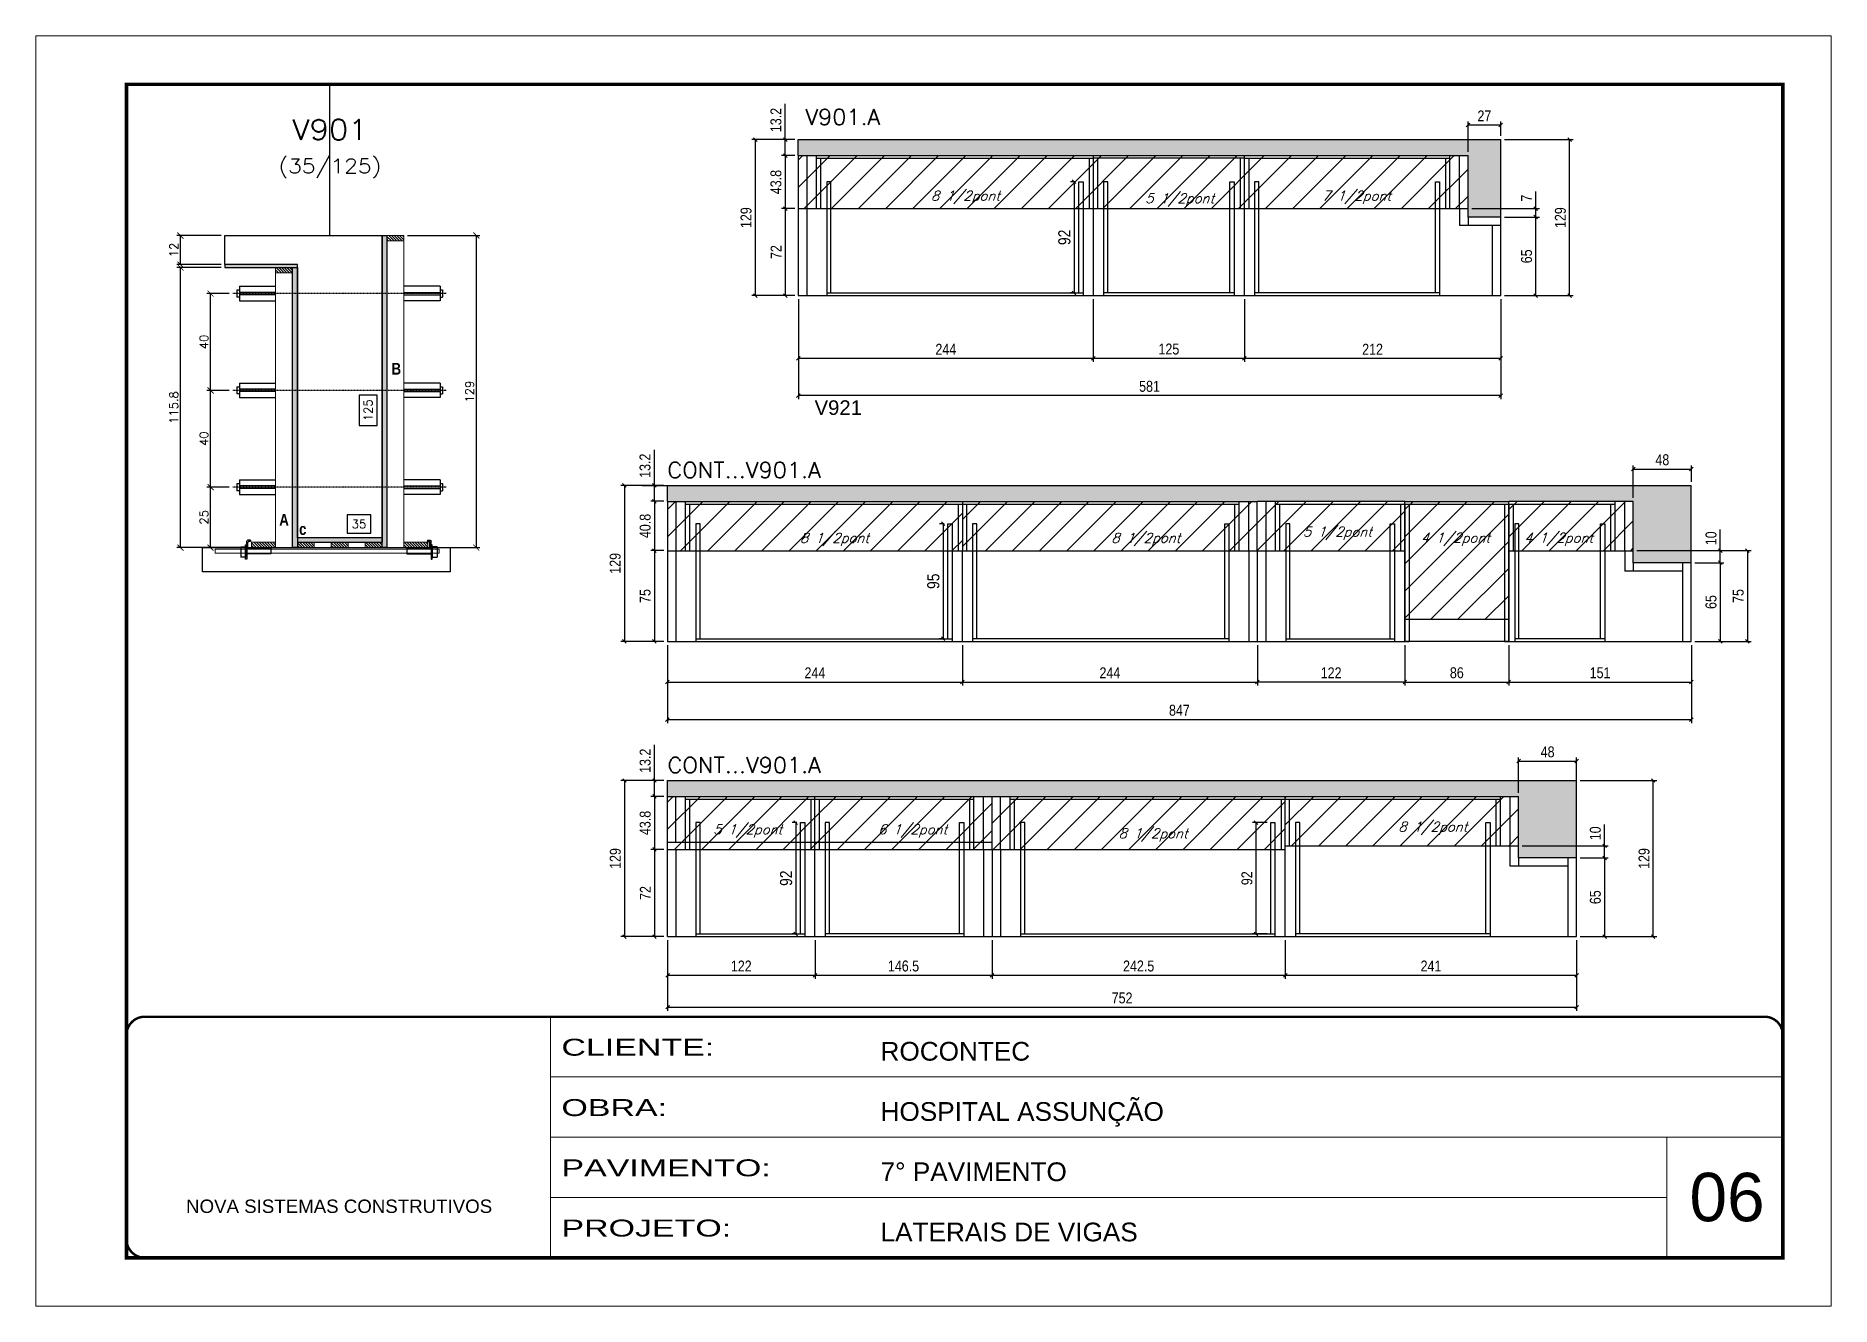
# Model space of a CAD drawing. Extents: x -20960 to -5926, y -2106 to 21915.
# Drawn here: x -10608 to -9123, y 19717 to 20767 of the extents above; entities that cross this region are included whole.
import ezdxf
from ezdxf.enums import TextEntityAlignment as Align

# ---------------------------------------------------------------- set-up
doc = ezdxf.new("R2010")
doc.units = 0
for name, pattern in [('CONTINUO', [0]), ('DASHED', [0.75, 0.5, -0.25]), ('HIDDEN', [0.375, 0.25, -0.125])]:
    doc.linetypes.add(name, pattern=pattern)
for name, color, linetype in [('5', 5, 'Continuous'), ('barrote', 251, 'Continuous'), ('COTA', 241, 'Continuous'), ('Cota Seção (2x)', 4, 'Continuous'), ('detalhes', 4, 'Continuous'), ('Painéis', 200, 'Continuous'), ('presilha', 1, 'Continuous'), ('Reaproveitamento', 251, 'Continuous'), ('SARR_2.2x7', 40, 'Continuous'), ('SARR_3.5x7', 81, 'Continuous'), ('TENSOR', 3, 'Continuous'), ('texto', 7, 'Continuous'), ('Texto de Titulo', 7, 'Continuous'), ('Texto Qtd Sarr', 242, 'Continuous')]:
    doc.layers.add(name, color=color, linetype=linetype)
for name, color, linetype, lineweight in [('CARIMBO', 255, 'Continuous', 9), ('CONCRETO', 251, 'Continuous', 25), ('Folhas', 255, 'Continuous', 9), ('Hachura', 251, 'Continuous', 9), ('Madeira', 126, 'Continuous', 18), ('SARRAFO DE PRESSAO', 251, 'DASHED', 9), ('SCO-___-LAJ', 2, 'Continuous', 0), ('Texto Seção', 7, 'Continuous', 15)]:
    doc.layers.add(name, color=color, linetype=linetype, lineweight=lineweight)
doc.styles.add('ARIAL', font='arial.ttf')
doc.styles.add('COTA TECNICA', font='techl___.ttf', dxfattribs={"height": 10})
doc.styles.add('COTA TECNICA-50', font='techl___.ttf', dxfattribs={"height": 9})
doc.styles.add('REGUA-120', font='ROMANS.shx', dxfattribs={"height": 15})
doc.styles.add('Romans', font='romans.shx')
doc.styles.get("Standard").update_dxf_attribs({"font": 'arial.ttf'})
doc.styles.add('TECNICA', font='techb___.ttf', dxfattribs={"height": 10})
doc.styles.add('Tecnologia', font='')
doc.styles.get('Tecnologia').set_extended_font_data('Forgotten Futurist')
doc.dimstyles.new('COTA PAINEL-50', dxfattribs={"dimtxt": 9, "dimasz": 3, "dimexe": 3, "dimexo": 3, "dimgap": 3, "dimtad": 1, "dimdec": 1, "dimzin": 12, "dimdsep": 46, "dimtxsty": 'COTA TECNICA-50', "dimblk1": 'OBLIQUE', "dimblk2": 'OBLIQUE', "dimsah": 1, "dimcen": 0.9, "dimclrd": 4, "dimclre": 4, "dimclrt": 240, "dimadec": 1, "dimazin": 3, "dimtfac": 1, "dimtdec": 1, "dimtmove": 0, "dimatfit": 3, "dimfxl": 1, "dimtolj": 1, "dimtzin": 12, "dimarcsym": 0})
doc.dimstyles.new('Cota Seção (2x)', dxfattribs={"dimtxt": 7, "dimasz": 5, "dimexe": 3, "dimexo": 3, "dimgap": 2, "dimtad": 3, "dimdec": 1, "dimlfac": 0.5, "dimzin": 12, "dimdsep": 46, "dimtxsty": 'Romans', "dimblk": 'ARCHTICK', "dimcen": 0, "dimclrd": 4, "dimclre": 4, "dimclrt": 1, "dimadec": 1, "dimazin": 3, "dimtfac": 1, "dimtdec": 1, "dimtmove": 0, "dimatfit": 3, "dimldrblk": 'OBLIQUE', "dimfxl": 1, "dimtolj": 1, "dimtzin": 12, "dimarcsym": 0})
doc.dimstyles.new('Cota Seção interna', dxfattribs={"dimtxt": 7, "dimasz": 6, "dimexe": 0.18, "dimexo": 2, "dimgap": -4, "dimtad": 3, "dimdec": 1, "dimlfac": 0.5, "dimzin": 12, "dimdsep": 46, "dimtxsty": 'Romans', "dimblk": 'ARCHTICK', "dimcen": 0.09, "dimse1": 1, "dimse2": 1, "dimsd1": 1, "dimsd2": 1, "dimclrd": 180, "dimclre": 5, "dimclrt": 1, "dimadec": 0, "dimazin": 3, "dimtfac": 1, "dimtdec": 1, "dimtofl": 0, "dimtmove": 0, "dimatfit": 3, "dimldrblk": 'ARCHTICK', "dimfxl": 1, "dimtolj": 1, "dimtzin": 0, "dimarcsym": 0})
doc.dimstyles.new('PAINEL', dxfattribs={"dimtxt": 10, "dimasz": 3, "dimexe": 3, "dimexo": 3, "dimgap": 3, "dimtad": 1, "dimdec": 1, "dimzin": 12, "dimdsep": 46, "dimtxsty": 'COTA TECNICA', "dimblk1": 'OBLIQUE', "dimblk2": 'OBLIQUE', "dimsah": 1, "dimcen": 0.9, "dimclrd": 4, "dimclre": 4, "dimclrt": 240, "dimadec": 1, "dimazin": 3, "dimtfac": 1, "dimtdec": 1, "dimtmove": 0, "dimatfit": 3, "dimfxl": 1, "dimtolj": 1, "dimtzin": 12, "dimarcsym": 0})
pattern_1 = [(45, (-6961.896, -1595.344), (-11.22532, 11.22532), [])]
pattern_2 = [(50, (391.0398, 0), (5.4655401, -0.4781726), [0.5715, -6.2865]), (355, (391.04, 0), (-1.0573026, 5.7317054), [0.4572, -5.0292175]), (100.451445, (391.495, -0.04), (4.4082374, 5.2535326), [0.4857003, -5.3427073]), (46.1842, (391.04, 1.524), (8.1323712, -1.2612698), [0.85725, -9.42975]), (96.635558, (391.7175, 1.419), (7.122124, 7.4227837), [0.7285507, -8.0140682]), (351.18415, (391.04, 1.524), (7.122124, 7.4227837), [0.685799, -7.543792]), (21, (391.8018, 1.143), (4.5484317, -3.06795595), [0.5715, -6.2865]), (326, (391.802, 1.143), (1.8540609, 5.525639), [0.4572, -5.0292]), (71.451445, (392.181, 0.8873), (6.4024926, 2.4576831), [0.4857003, -5.3426981]), (37.5, (391.0398, 0), (0.0926581, 2.53665117), [0, -4.96824, 0, -5.1054, 0, -5.04825]), (7.5, (391.0398, 0), (2.00458988, 3.00541724), [0, -2.91084, 0, -4.85394, 0, -1.92405]), (327.5, (389.3405, 0), (4.06771786, -0.17186232), [0, -1.905, 0, -5.9436, 0, -7.8867]), (317.5, (388.5785, 0), (4.44387544, 0.76279473), [0, -2.4765, 0, -3.94716, 0, -5.6007])]

msp = doc.modelspace()

# ---------------------------------------------------------------- texts
at = {"layer": '5', "linetype": 'Continuous'}
msp.add_text('V921', height=12, rotation=0.00004, dxfattribs=at).set_placement((-9964.37, 20453.56))
at = {"layer": 'CARIMBO', "style": 'ARIAL'}
msp.add_text('06', height=40, dxfattribs=at).set_placement((-9240.64, 19786.96))
at = {"layer": 'detalhes', "style": 'TECNICA'}
for s, p in [('B', (-10314.36, 20486.85)), ('A', (-10407.19, 20362.01)), ('c', (-10390.81, 20354.31))]:
    msp.add_text(s, height=9.6, dxfattribs=at).set_placement(p)
at = {"layer": 'texto', "color": 2, "char_height": 8, "attachment_point": 5, "style": 'Romans'}
for s, insert in [('{\\Q19;\\C256;8 1/2pont}', (-9839.52, 20633.37)), ('{\\Q19;\\C256;5 1/2pont}', (-9662.35, 20631.27)), ('{\\Q19;\\C256;7 1/2pont}', (-9515.99, 20633.37)), ('{\\Q19;\\C256;5 1/2pont}', (-9531.89, 20355.7)), ('{\\Q19;\\C256;8 1/2pont}', (-9947.84, 20350.54)), ('{\\Q19;\\C256;8 1/2pont}', (-9690.31, 20350.54)), ('{\\Q19;\\C256;4 1/2pont}', (-9434.24, 20350.62)), ('{\\Q19;\\C256;4 1/2pont}', (-9348.9, 20350.62)), ('{\\Q19;\\C256;5 1/2pont}', (-10019.68, 20109.62)), ('{\\Q19;\\C256;6 1/2pont}', (-9883.21, 20109.62)), ('{\\Q19;\\C256;8 1/2pont}', (-9684.31, 20106.3)), ('{\\Q19;\\C256;8 1/2pont}', (-9452.91, 20111.79))]:
    msp.add_mtext(s, dxfattribs=dict(at, insert=insert))
at = {"layer": 'Texto Seção', "style": 'REGUA-120', "width": 1.05}
for s, p in [('V901.A', (-9972.01, 20693.32)), ('CONT...V901.A', (-10086.14, 20401.42)), ('CONT...V901.A', (-10086.03, 20157.5))]:
    msp.add_text(s, height=13, dxfattribs=at).set_placement(p)

# ---------------------------------------------------------------- blocks, each defined once
blk = doc.blocks.new('9999999999')
at = {"color": 30, "linetype": 'CONTINUO'}
for p, q in [((98564.6, 34230.2), (98564.6, 34429.4)), ((98564.6, 34379.6), (99584, 34379.6)), ((98564.6, 34329.8), (99488, 34329.8)), ((99584, 34329.8), (99488, 34329.8)), ((99488, 34329.8), (99488, 34230.2)), ((98564.6, 34280), (99488, 34280))]:
    blk.add_line(p, q, dxfattribs=at)
at = {"color": 30, "linetype": 'CONTINUO', "const_width": 2}
blk.add_lwpolyline([(99584, 34230.2), (99584, 34414.4, 0.414214), (99569, 34429.4), (98229, 34429.4, 0.414214), (98214, 34414.4), (98214, 34245.2, 0.414214), (98229, 34230.2), (99584, 34230.2)], format="xyb", dxfattribs=at)
at = {"layer": 'Folhas'}
blk.add_lwpolyline([(98139, 34190.2), (99624, 34190.2), (99624, 35240.2), (98139, 35240.2)], close=True, dxfattribs=at)
at = {"layer": 'Folhas', "color": 30, "const_width": 3}
blk.add_lwpolyline([(98214, 34230.2), (99584, 34230.2), (99584, 35200.2), (98214, 35200.2)], close=True, dxfattribs=at)
at = {"color": 7, "linetype": 'Continuous', "ltscale": 5, "style": 'ARIAL'}
for s, height, p in [('ROCONTEC', 15.48, (98837.7, 34393.1)), ('HOSPITAL ASSUNÇÃO', 15.483, (98837.7, 34343.3)), ('7° PAVIMENTO', 15.483, (98837.7, 34293.5)), ('NOVA SISTEMAS CONSTRUTIVOS', 11.059, (98263.2, 34267.2)), ('LATERAIS DE VIGAS', 15.483, (98837.7, 34243.7))]:
    blk.add_text(s, height=height, dxfattribs=at).set_placement(p)
at = {"layer": 'Folhas', "color": 7, "style": 'Tecnologia', "width": 1.5}
for s, p in [('CLIENTE:', (98573.7, 34397.2)), ('OBRA:', (98573.7, 34347.3)), ('PAVIMENTO:', (98573.7, 34297.5)), ('PROJETO:', (98573.7, 34247.7))]:
    blk.add_text(s, height=14, dxfattribs=at).set_placement(p)
blk = doc.blocks.new('_Oblique')
at = {"color": 0, "linetype": 'ByBlock', "lineweight": -2}
blk.add_line((-0.5, -0.5), (0.5, 0.5), dxfattribs=at)
blk = doc.blocks.new('*D904')
at = {"layer": 'COTA', "color": 4, "lineweight": -2, "transparency": 16777216}
for p, q in [((-9977.8, 20549.1), (-9977.8, 20497.3)), ((-9733.8, 20549.1), (-9733.8, 20497.3)), ((-9977.8, 20500.3), (-9733.8, 20500.3))]:
    blk.add_line(p, q, dxfattribs=at)
at = {"layer": 'Defpoints', "color": 0, "transparency": 16777216}
for p in [(-9977.8, 20552.1), (-9733.8, 20552.1), (-9733.8, 20500.3)]:
    blk.add_point(p, dxfattribs=at)
at = {"layer": 'COTA', "color": 4, "lineweight": -2, "transparency": 16777216, "xscale": 3, "yscale": 3, "zscale": 3, "rotation": 180}
blk.add_blockref('_Oblique', (-9977.8, 20500.3), dxfattribs=at)
at = {"layer": 'COTA', "color": 4, "lineweight": -2, "transparency": 16777216, "xscale": 3, "yscale": 3, "zscale": 3}
blk.add_blockref('_Oblique', (-9733.8, 20500.3), dxfattribs=at)
at = {"layer": 'COTA', "color": 240, "transparency": 16777216, "insert": (-9855.8, 20507.8), "char_height": 9, "attachment_point": 5, "style": 'COTA TECNICA-50'}
blk.add_mtext('\\A1;244', dxfattribs=at)
blk = doc.blocks.new('*D905')
at = {"layer": 'COTA', "color": 4, "lineweight": -2, "transparency": 16777216}
for p, q in [((-9733.8, 20549.1), (-9733.8, 20497.3)), ((-9608.8, 20549.1), (-9608.8, 20497.3)), ((-9733.8, 20500.3), (-9608.8, 20500.3))]:
    blk.add_line(p, q, dxfattribs=at)
at = {"layer": 'Defpoints', "color": 0, "transparency": 16777216}
for p in [(-9733.8, 20552.1), (-9608.8, 20552.1), (-9608.8, 20500.3)]:
    blk.add_point(p, dxfattribs=at)
at = {"layer": 'COTA', "color": 4, "lineweight": -2, "transparency": 16777216, "xscale": 3, "yscale": 3, "zscale": 3, "rotation": 180}
blk.add_blockref('_Oblique', (-9733.8, 20500.3), dxfattribs=at)
at = {"layer": 'COTA', "color": 4, "lineweight": -2, "transparency": 16777216, "xscale": 3, "yscale": 3, "zscale": 3}
blk.add_blockref('_Oblique', (-9608.8, 20500.3), dxfattribs=at)
at = {"layer": 'COTA', "color": 240, "transparency": 16777216, "insert": (-9671.3, 20507.9), "char_height": 9, "attachment_point": 5, "style": 'COTA TECNICA-50'}
blk.add_mtext('\\A1;125', dxfattribs=at)
blk = doc.blocks.new('*D906')
at = {"layer": 'COTA', "color": 4, "lineweight": -2, "transparency": 16777216}
for p, q in [((-9608.8, 20549.1), (-9608.8, 20497.3)), ((-9396.8, 20549.1), (-9396.8, 20497.3)), ((-9608.8, 20500.3), (-9396.8, 20500.3))]:
    blk.add_line(p, q, dxfattribs=at)
at = {"layer": 'Defpoints', "color": 0, "transparency": 16777216}
for p in [(-9608.8, 20552.1), (-9396.8, 20552.1), (-9396.8, 20500.3)]:
    blk.add_point(p, dxfattribs=at)
at = {"layer": 'COTA', "color": 4, "lineweight": -2, "transparency": 16777216, "xscale": 3, "yscale": 3, "zscale": 3, "rotation": 180}
blk.add_blockref('_Oblique', (-9608.8, 20500.3), dxfattribs=at)
at = {"layer": 'COTA', "color": 4, "lineweight": -2, "transparency": 16777216, "xscale": 3, "yscale": 3, "zscale": 3}
blk.add_blockref('_Oblique', (-9396.8, 20500.3), dxfattribs=at)
at = {"layer": 'COTA', "color": 240, "transparency": 16777216, "insert": (-9502.8, 20507.8), "char_height": 9, "attachment_point": 5, "style": 'COTA TECNICA-50'}
blk.add_mtext('\\A1;212', dxfattribs=at)
blk = doc.blocks.new('*D907')
at = {"layer": 'COTA', "color": 4, "lineweight": -2, "transparency": 16777216}
for p, q in [((-10086.1, 20263.3), (-10086.1, 20229.7)), ((-9842.1, 20263.3), (-9842.1, 20229.7)), ((-10086.1, 20232.7), (-9842.1, 20232.7))]:
    blk.add_line(p, q, dxfattribs=at)
at = {"layer": 'Defpoints', "color": 0, "transparency": 16777216}
for p in [(-10086.1, 20266.3), (-9842.1, 20266.3), (-9842.1, 20232.7)]:
    blk.add_point(p, dxfattribs=at)
at = {"layer": 'COTA', "color": 4, "lineweight": -2, "transparency": 16777216, "xscale": 3, "yscale": 3, "zscale": 3, "rotation": 180}
blk.add_blockref('_Oblique', (-10086.1, 20232.7), dxfattribs=at)
at = {"layer": 'COTA', "color": 4, "lineweight": -2, "transparency": 16777216, "xscale": 3, "yscale": 3, "zscale": 3}
blk.add_blockref('_Oblique', (-9842.1, 20232.7), dxfattribs=at)
at = {"layer": 'COTA', "color": 240, "transparency": 16777216, "insert": (-9964.1, 20240.3), "char_height": 9, "attachment_point": 5, "style": 'COTA TECNICA-50'}
blk.add_mtext('\\A1;244', dxfattribs=at)
blk = doc.blocks.new('*D908')
at = {"layer": 'COTA', "color": 4, "lineweight": -2, "transparency": 16777216}
for p, q in [((-9842.1, 20263.3), (-9842.1, 20229.7)), ((-9598.1, 20263.3), (-9598.1, 20229.7)), ((-9842.1, 20232.7), (-9598.1, 20232.7))]:
    blk.add_line(p, q, dxfattribs=at)
at = {"layer": 'Defpoints', "color": 0, "transparency": 16777216}
for p in [(-9842.1, 20266.3), (-9598.1, 20266.3), (-9598.1, 20232.7)]:
    blk.add_point(p, dxfattribs=at)
at = {"layer": 'COTA', "color": 4, "lineweight": -2, "transparency": 16777216, "xscale": 3, "yscale": 3, "zscale": 3, "rotation": 180}
blk.add_blockref('_Oblique', (-9842.1, 20232.7), dxfattribs=at)
at = {"layer": 'COTA', "color": 4, "lineweight": -2, "transparency": 16777216, "xscale": 3, "yscale": 3, "zscale": 3}
blk.add_blockref('_Oblique', (-9598.1, 20232.7), dxfattribs=at)
at = {"layer": 'COTA', "color": 240, "transparency": 16777216, "insert": (-9720.1, 20240.3), "char_height": 9, "attachment_point": 5, "style": 'COTA TECNICA-50'}
blk.add_mtext('\\A1;244', dxfattribs=at)
blk = doc.blocks.new('*D909')
at = {"layer": 'COTA', "color": 4, "lineweight": -2, "transparency": 16777216}
for p, q in [((-9598.1, 20263.3), (-9598.1, 20229.7)), ((-9476.1, 20263.3), (-9476.1, 20229.7)), ((-9476.1, 20232.7), (-9598.1, 20232.7))]:
    blk.add_line(p, q, dxfattribs=at)
at = {"layer": 'Defpoints', "color": 0, "transparency": 16777216}
for p in [(-9598.1, 20266.3), (-9476.1, 20266.3), (-9598.1, 20232.7)]:
    blk.add_point(p, dxfattribs=at)
at = {"layer": 'COTA', "color": 4, "lineweight": -2, "transparency": 16777216, "xscale": 3, "yscale": 3, "zscale": 3, "rotation": 180}
blk.add_blockref('_Oblique', (-9598.1, 20232.7), dxfattribs=at)
at = {"layer": 'COTA', "color": 4, "lineweight": -2, "transparency": 16777216, "xscale": 3, "yscale": 3, "zscale": 3}
blk.add_blockref('_Oblique', (-9476.1, 20232.7), dxfattribs=at)
at = {"layer": 'COTA', "color": 240, "transparency": 16777216, "insert": (-9537.1, 20240.3), "char_height": 9, "attachment_point": 5, "style": 'COTA TECNICA-50'}
blk.add_mtext('\\A1;122', dxfattribs=at)
blk = doc.blocks.new('*D910')
at = {"layer": 'COTA', "color": 4, "lineweight": -2, "transparency": 16777216}
for p, q in [((-9476.1, 20263.3), (-9476.1, 20229.7)), ((-9390.1, 20263.3), (-9390.1, 20229.7)), ((-9476.1, 20232.7), (-9390.1, 20232.7))]:
    blk.add_line(p, q, dxfattribs=at)
at = {"layer": 'Defpoints', "color": 0, "transparency": 16777216}
for p in [(-9476.1, 20266.3), (-9390.1, 20266.3), (-9390.1, 20232.7)]:
    blk.add_point(p, dxfattribs=at)
at = {"layer": 'COTA', "color": 4, "lineweight": -2, "transparency": 16777216, "xscale": 3, "yscale": 3, "zscale": 3, "rotation": 180}
blk.add_blockref('_Oblique', (-9476.1, 20232.7), dxfattribs=at)
at = {"layer": 'COTA', "color": 4, "lineweight": -2, "transparency": 16777216, "xscale": 3, "yscale": 3, "zscale": 3}
blk.add_blockref('_Oblique', (-9390.1, 20232.7), dxfattribs=at)
at = {"layer": 'COTA', "color": 240, "transparency": 16777216, "insert": (-9433.1, 20240.3), "char_height": 9, "attachment_point": 5, "style": 'COTA TECNICA-50'}
blk.add_mtext('\\A1;86', dxfattribs=at)
blk = doc.blocks.new('*D911')
at = {"layer": 'COTA', "color": 4, "lineweight": -2, "transparency": 16777216}
for p, q in [((-10086, 20019.3), (-10086, 19987.3)), ((-9964, 20019.3), (-9964, 19987.3)), ((-10086, 19990.3), (-9964, 19990.3))]:
    blk.add_line(p, q, dxfattribs=at)
at = {"layer": 'Defpoints', "color": 0, "transparency": 16777216}
for p in [(-10086, 20022.3), (-9964, 20022.3), (-9964, 19990.3)]:
    blk.add_point(p, dxfattribs=at)
at = {"layer": 'COTA', "color": 4, "lineweight": -2, "transparency": 16777216, "xscale": 3, "yscale": 3, "zscale": 3, "rotation": 180}
blk.add_blockref('_Oblique', (-10086, 19990.3), dxfattribs=at)
at = {"layer": 'COTA', "color": 4, "lineweight": -2, "transparency": 16777216, "xscale": 3, "yscale": 3, "zscale": 3}
blk.add_blockref('_Oblique', (-9964, 19990.3), dxfattribs=at)
at = {"layer": 'COTA', "color": 240, "transparency": 16777216, "insert": (-10025, 19997.9), "char_height": 9, "attachment_point": 5, "style": 'COTA TECNICA-50'}
blk.add_mtext('\\A1;122', dxfattribs=at)
blk = doc.blocks.new('*D912')
at = {"layer": 'COTA', "color": 4, "lineweight": -2, "transparency": 16777216}
for p, q in [((-9964, 20019.3), (-9964, 19987.3)), ((-9817.5, 20019.3), (-9817.5, 19987.3)), ((-9964, 19990.3), (-9817.5, 19990.3))]:
    blk.add_line(p, q, dxfattribs=at)
at = {"layer": 'Defpoints', "color": 0, "transparency": 16777216}
for p in [(-9964, 20022.3), (-9817.5, 20022.3), (-9817.5, 19990.3)]:
    blk.add_point(p, dxfattribs=at)
at = {"layer": 'COTA', "color": 4, "lineweight": -2, "transparency": 16777216, "xscale": 3, "yscale": 3, "zscale": 3, "rotation": 180}
blk.add_blockref('_Oblique', (-9964, 19990.3), dxfattribs=at)
at = {"layer": 'COTA', "color": 4, "lineweight": -2, "transparency": 16777216, "xscale": 3, "yscale": 3, "zscale": 3}
blk.add_blockref('_Oblique', (-9817.5, 19990.3), dxfattribs=at)
at = {"layer": 'COTA', "color": 240, "transparency": 16777216, "insert": (-9890.8, 19997.9), "char_height": 9, "attachment_point": 5, "style": 'COTA TECNICA-50'}
blk.add_mtext('\\A1;146.5', dxfattribs=at)
blk = doc.blocks.new('*D913')
at = {"layer": 'COTA', "color": 4, "lineweight": -2, "transparency": 16777216}
for p, q in [((-9817.5, 20019.3), (-9817.5, 19987.3)), ((-9575, 20019.3), (-9575, 19987.3)), ((-9817.5, 19990.3), (-9575, 19990.3))]:
    blk.add_line(p, q, dxfattribs=at)
at = {"layer": 'Defpoints', "color": 0, "transparency": 16777216}
for p in [(-9817.5, 20022.3), (-9575, 20022.3), (-9575, 19990.3)]:
    blk.add_point(p, dxfattribs=at)
at = {"layer": 'COTA', "color": 4, "lineweight": -2, "transparency": 16777216, "xscale": 3, "yscale": 3, "zscale": 3, "rotation": 180}
blk.add_blockref('_Oblique', (-9817.5, 19990.3), dxfattribs=at)
at = {"layer": 'COTA', "color": 4, "lineweight": -2, "transparency": 16777216, "xscale": 3, "yscale": 3, "zscale": 3}
blk.add_blockref('_Oblique', (-9575, 19990.3), dxfattribs=at)
at = {"layer": 'COTA', "color": 240, "transparency": 16777216, "insert": (-9696.3, 19997.9), "char_height": 9, "attachment_point": 5, "style": 'COTA TECNICA-50'}
blk.add_mtext('\\A1;242.5', dxfattribs=at)
blk = doc.blocks.new('*D914')
at = {"layer": 'COTA', "color": 4, "lineweight": -2, "transparency": 16777216}
for p, q in [((-9575, 20019.3), (-9575, 19987.3)), ((-9334, 20019.3), (-9334, 19987.3)), ((-9575, 19990.3), (-9334, 19990.3))]:
    blk.add_line(p, q, dxfattribs=at)
at = {"layer": 'Defpoints', "color": 0, "transparency": 16777216}
for p in [(-9575, 20022.3), (-9334, 20022.3), (-9334, 19990.3)]:
    blk.add_point(p, dxfattribs=at)
at = {"layer": 'COTA', "color": 4, "lineweight": -2, "transparency": 16777216, "xscale": 3, "yscale": 3, "zscale": 3, "rotation": 180}
blk.add_blockref('_Oblique', (-9575, 19990.3), dxfattribs=at)
at = {"layer": 'COTA', "color": 4, "lineweight": -2, "transparency": 16777216, "xscale": 3, "yscale": 3, "zscale": 3}
blk.add_blockref('_Oblique', (-9334, 19990.3), dxfattribs=at)
at = {"layer": 'COTA', "color": 240, "transparency": 16777216, "insert": (-9454.5, 19997.9), "char_height": 9, "attachment_point": 5, "style": 'COTA TECNICA-50'}
blk.add_mtext('\\A1;241', dxfattribs=at)
blk = doc.blocks.new('titulo1')
at = {"layer": 'Defpoints', "color": 252, "linetype": 'HIDDEN', "ltscale": 2}
blk.add_line((0, 0), (0, 125), dxfattribs=at)
at = {"layer": 'Defpoints', "style": 'Romans', "oblique": 15}
blk.add_attdef('FOLHA', text='', height=10, dxfattribs=at).set_placement((0, 15.6), align=Align.MIDDLE_CENTER)
at = {"layer": 'Texto Qtd Sarr', "color": 3, "style": 'Romans', "oblique": 15}
for tag, height, p in [('TITULO', 17, (0, 71.4)), ('SEÇÃO', 12, (0, 41.5))]:
    blk.add_attdef(tag, text='', height=height, dxfattribs=at).set_placement(p, align=Align.MIDDLE_CENTER)
blk = doc.blocks.new('_ArchTick')
at = {"color": 0, "linetype": 'ByBlock', "const_width": 0.15}
blk.add_lwpolyline([(-0.5, -0.5), (0.5, 0.5)], dxfattribs=at)
blk = doc.blocks.new('*D915')
at = {"layer": 'COTA', "color": 4, "lineweight": -2, "transparency": 16777216}
for p, q in [((-10455.2, 20575.4), (-10491.9, 20575.4)), ((-10488.9, 20343.8), (-10488.9, 20575.4)), ((-10437.6, 20343.8), (-10491.9, 20343.8))]:
    blk.add_line(p, q, dxfattribs=at)
at = {"layer": 'Defpoints', "color": 0, "transparency": 16777216}
for p in [(-10488.9, 20575.4), (-10452.2, 20575.4), (-10434.6, 20343.8)]:
    blk.add_point(p, dxfattribs=at)
at = {"layer": 'COTA', "color": 4, "lineweight": -2, "transparency": 16777216, "xscale": 5, "yscale": 5, "zscale": 5}
for p, rotation in [((-10488.9, 20575.4), 90), ((-10488.9, 20343.8), 270)]:
    blk.add_blockref('_ArchTick', p, dxfattribs=dict(at, rotation=rotation))
at = {"layer": 'COTA', "color": 1, "transparency": 16777216, "insert": (-10494.4, 20459.6), "char_height": 7, "attachment_point": 5, "rotation": 90, "style": 'Romans'}
blk.add_mtext('\\A1;115.8', dxfattribs=at)
blk = doc.blocks.new('*D916')
at = {"layer": 'COTA', "color": 4, "lineweight": -2, "transparency": 16777216}
for p, q in [((-10455.2, 20601.8), (-10491.9, 20601.8)), ((-10488.9, 20577.8), (-10488.9, 20601.8)), ((-10455.2, 20577.8), (-10491.9, 20577.8))]:
    blk.add_line(p, q, dxfattribs=at)
at = {"layer": 'Defpoints', "color": 0, "transparency": 16777216}
for p in [(-10488.9, 20601.8), (-10452.2, 20601.8), (-10452.2, 20577.8)]:
    blk.add_point(p, dxfattribs=at)
at = {"layer": 'COTA', "color": 4, "lineweight": -2, "transparency": 16777216, "xscale": 5, "yscale": 5, "zscale": 5}
for p, rotation in [((-10488.9, 20601.8), 90), ((-10488.9, 20577.8), 270)]:
    blk.add_blockref('_ArchTick', p, dxfattribs=dict(at, rotation=rotation))
at = {"layer": 'COTA', "color": 1, "transparency": 16777216, "insert": (-10494.4, 20589.8), "char_height": 7, "attachment_point": 5, "rotation": 90, "style": 'Romans'}
blk.add_mtext('\\A1;12', dxfattribs=at)
blk = doc.blocks.new('*D917')
at = {"layer": 'Cota Seção (2x)', "color": 180, "lineweight": -2, "transparency": 16777216}
for p, q in [((-10326.2, 20469.9), (-10341.2, 20469.9)), ((-10341.2, 20469.9), (-10341.2, 20444.9)), ((-10326.2, 20444.9), (-10326.2, 20469.9)), ((-10341.2, 20444.9), (-10326.2, 20444.9))]:
    blk.add_line(p, q, dxfattribs=at)
at = {"layer": 'Defpoints', "color": 0, "transparency": 16777216}
for p in [(-10392.2, 20601.8), (-10322.2, 20601.8), (-10392.2, 20351.8)]:
    blk.add_point(p, dxfattribs=at)
at = {"layer": 'Cota Seção (2x)', "color": 1, "transparency": 16777216, "insert": (-10333.7, 20457.4), "char_height": 7, "attachment_point": 5, "rotation": 90, "style": 'Romans'}
blk.add_mtext('\\A1;125', dxfattribs=at)
blk = doc.blocks.new('PRESILHA METÁLICA 1')
at = {"layer": 'presilha'}
for p, q in [((0, 13), (6, 13)), ((0, 13), (0, 0)), ((6, 0), (0, 0)), ((6, 15.5), (7.5, 15.5)), ((6, -2.5), (6, 15.5)), ((6, 13), (6, 0)), ((7.5, 10.6), (7.5, 19.9)), ((7.5, 15.5), (7.5, -2.5)), ((37.5, 4.1), (7.5, 4.1)), ((12, 21), (8.6, 21)), ((9, 11.6), (9, 18.9)), ((12, 19.5), (9.6, 19.5)), ((37.5, 11), (9.6, 11)), ((12, 21), (12, 19.5)), ((37.5, 11), (37.5, 4.1)), ((7.5, -2.5), (6, -2.5))]:
    blk.add_line(p, q, dxfattribs=at)
for centre, radius, start, end in [((8.6, 19.9), 1.14, 90, 180), ((9.6, 18.9), 0.57, 90, 180), ((9.6, 11.6), 0.57, 180, 270)]:
    blk.add_arc(centre, radius, start, end, dxfattribs=at)
blk = doc.blocks.new('*D896')
at = {"layer": 'Cota Seção (2x)', "color": 180, "lineweight": -2, "transparency": 16777216}
for p, q in [((-10331.5, 20370.8), (-10350.9, 20370.8)), ((-10350.9, 20370.8), (-10350.9, 20355.8)), ((-10331.5, 20355.8), (-10331.5, 20370.8)), ((-10350.9, 20355.8), (-10331.5, 20355.8))]:
    blk.add_line(p, q, dxfattribs=at)
at = {"layer": 'Defpoints', "color": 0, "transparency": 16777216}
for p in [(-10392.2, 20351.8), (-10392.2, 20343.8), (-10322.2, 20343.8)]:
    blk.add_point(p, dxfattribs=at)
at = {"layer": 'Cota Seção (2x)', "color": 1, "transparency": 16777216, "insert": (-10341.2, 20363.3), "char_height": 7, "attachment_point": 5, "style": 'Romans'}
blk.add_mtext('\\A1;35', dxfattribs=at)
blk = doc.blocks.new('*D897')
at = {"layer": 'COTA', "color": 4, "lineweight": -2, "transparency": 16777216}
for p, q in [((-10301.2, 20601.8), (-10241.2, 20601.8)), ((-10244.2, 20601.8), (-10244.2, 20343.8)), ((-10301.2, 20343.8), (-10241.2, 20343.8))]:
    blk.add_line(p, q, dxfattribs=at)
at = {"layer": 'Defpoints', "color": 0, "transparency": 16777216}
for p in [(-10304.2, 20601.8), (-10304.2, 20343.8), (-10244.2, 20343.8)]:
    blk.add_point(p, dxfattribs=at)
at = {"layer": 'COTA', "color": 4, "lineweight": -2, "transparency": 16777216, "xscale": 5, "yscale": 5, "zscale": 5}
for p, rotation in [((-10244.2, 20601.8), 90), ((-10244.2, 20343.8), 270)]:
    blk.add_blockref('_ArchTick', p, dxfattribs=dict(at, rotation=rotation))
at = {"layer": 'COTA', "color": 1, "transparency": 16777216, "insert": (-10249.7, 20472.8), "char_height": 7, "attachment_point": 5, "rotation": 90, "style": 'Romans'}
blk.add_mtext('\\A1;129', dxfattribs=at)
blk = doc.blocks.new('*D898')
at = {"layer": 'COTA', "color": 4, "lineweight": -2, "transparency": 16777216}
for p, q in [((-9977.8, 20549.1), (-9977.8, 20466.5)), ((-9396.8, 20549.1), (-9396.8, 20466.5)), ((-9396.8, 20469.5), (-9977.8, 20469.5))]:
    blk.add_line(p, q, dxfattribs=at)
at = {"layer": 'Defpoints', "color": 0, "transparency": 16777216}
for p in [(-9977.8, 20552.1), (-9396.8, 20552.1), (-9977.8, 20469.5)]:
    blk.add_point(p, dxfattribs=at)
at = {"layer": 'COTA', "color": 4, "lineweight": -2, "transparency": 16777216, "xscale": 3, "yscale": 3, "zscale": 3, "rotation": 180}
blk.add_blockref('_Oblique', (-9977.8, 20469.5), dxfattribs=at)
at = {"layer": 'COTA', "color": 4, "lineweight": -2, "transparency": 16777216, "xscale": 3, "yscale": 3, "zscale": 3}
blk.add_blockref('_Oblique', (-9396.8, 20469.5), dxfattribs=at)
at = {"layer": 'COTA', "color": 240, "transparency": 16777216, "insert": (-9687.3, 20477.1), "char_height": 9, "attachment_point": 5, "style": 'COTA TECNICA-50'}
blk.add_mtext('\\A1;581', dxfattribs=at)
blk = doc.blocks.new('*D946')
at = {"layer": 'COTA', "color": 4, "lineweight": -2, "transparency": 16777216}
for p, q in [((-9988.6, 20681.1), (-9988.6, 20710.6)), ((-9980.8, 20681.1), (-9991.6, 20681.1)), ((-9988.6, 20667.9), (-9988.6, 20681.1)), ((-9980.8, 20667.9), (-9991.6, 20667.9))]:
    blk.add_line(p, q, dxfattribs=at)
at = {"layer": 'Defpoints', "color": 0, "transparency": 16777216}
for p in [(-9988.6, 20681.1), (-9977.8, 20681.1), (-9977.8, 20667.9)]:
    blk.add_point(p, dxfattribs=at)
at = {"layer": 'COTA', "color": 4, "lineweight": -2, "transparency": 16777216, "xscale": 3, "yscale": 3, "zscale": 3}
for p, rotation in [((-9988.6, 20681.1), 90), ((-9988.6, 20667.9), 270)]:
    blk.add_blockref('_Oblique', p, dxfattribs=dict(at, rotation=rotation))
at = {"layer": 'COTA', "color": 240, "transparency": 16777216, "insert": (-9996.3, 20697.3), "char_height": 9, "attachment_point": 5, "rotation": 90, "style": 'COTA TECNICA-50'}
blk.add_mtext('\\A1;13.2', dxfattribs=at)
blk = doc.blocks.new('*D947')
at = {"layer": 'COTA', "color": 4, "lineweight": -2, "transparency": 16777216}
for p, q in [((-9980.8, 20624.1), (-9991.6, 20624.1)), ((-9988.6, 20624.1), (-9988.6, 20552.1)), ((-9980.8, 20552.1), (-9991.6, 20552.1))]:
    blk.add_line(p, q, dxfattribs=at)
at = {"layer": 'Defpoints', "color": 0, "transparency": 16777216}
for p in [(-9977.8, 20624.1), (-9988.6, 20552.1), (-9977.8, 20552.1)]:
    blk.add_point(p, dxfattribs=at)
at = {"layer": 'COTA', "color": 4, "lineweight": -2, "transparency": 16777216, "xscale": 3, "yscale": 3, "zscale": 3}
for p, rotation in [((-9988.6, 20624.1), 90), ((-9988.6, 20552.1), 270)]:
    blk.add_blockref('_Oblique', p, dxfattribs=dict(at, rotation=rotation))
at = {"layer": 'COTA', "color": 240, "transparency": 16777216, "insert": (-9996.2, 20588.1), "char_height": 9, "attachment_point": 5, "rotation": 90, "style": 'COTA TECNICA-50'}
blk.add_mtext('\\A1;72', dxfattribs=at)
blk = doc.blocks.new('*D899')
at = {"layer": 'COTA', "color": 4, "lineweight": -2, "transparency": 16777216}
for p, q in [((-9980.8, 20681.1), (-10016.4, 20681.1)), ((-10013.4, 20681.1), (-10013.4, 20552.1)), ((-9980.8, 20552.1), (-10016.4, 20552.1))]:
    blk.add_line(p, q, dxfattribs=at)
at = {"layer": 'Defpoints', "color": 0, "transparency": 16777216}
for p in [(-9977.8, 20681.1), (-10013.4, 20552.1), (-9977.8, 20552.1)]:
    blk.add_point(p, dxfattribs=at)
at = {"layer": 'COTA', "color": 4, "lineweight": -2, "transparency": 16777216, "xscale": 3, "yscale": 3, "zscale": 3}
for p, rotation in [((-10013.4, 20681.1), 90), ((-10013.4, 20552.1), 270)]:
    blk.add_blockref('_Oblique', p, dxfattribs=dict(at, rotation=rotation))
at = {"layer": 'COTA', "color": 240, "transparency": 16777216, "insert": (-10021, 20616.6), "char_height": 9, "attachment_point": 5, "rotation": 90, "style": 'COTA TECNICA-50'}
blk.add_mtext('\\A1;129', dxfattribs=at)
blk = doc.blocks.new('*D948')
at = {"layer": 'COTA', "color": 4, "lineweight": -2, "ltscale": 25, "transparency": 16777216}
for p, q in [((-9748.8, 20646.3), (-9752.7, 20646.3)), ((-9749.7, 20646.3), (-9749.7, 20554.3)), ((-9748.8, 20554.3), (-9752.7, 20554.3))]:
    blk.add_line(p, q, dxfattribs=at)
at = {"layer": 'Defpoints', "color": 0, "ltscale": 25, "transparency": 16777216}
for p in [(-9745.8, 20646.3), (-9749.7, 20554.3), (-9745.8, 20554.3)]:
    blk.add_point(p, dxfattribs=at)
at = {"layer": 'COTA', "color": 4, "lineweight": -2, "ltscale": 25, "transparency": 16777216, "xscale": 3, "yscale": 3, "zscale": 3}
for p, rotation in [((-9749.7, 20646.3), 90), ((-9749.7, 20554.3), 270)]:
    blk.add_blockref('_Oblique', p, dxfattribs=dict(at, rotation=rotation))
at = {"layer": 'COTA', "color": 240, "ltscale": 25, "transparency": 16777216, "insert": (-9757.7, 20600.3), "char_height": 10, "attachment_point": 5, "rotation": 90, "style": 'COTA TECNICA'}
blk.add_mtext('\\A1;92', dxfattribs=at)
blk = doc.blocks.new('*D900')
at = {"layer": 'COTA', "color": 4, "lineweight": -2, "transparency": 16777216}
for p, q in [((-10086.1, 20263.3), (-10086.1, 20198.7)), ((-9239.1, 20263.3), (-9239.1, 20198.7)), ((-10086.1, 20201.7), (-9239.1, 20201.7))]:
    blk.add_line(p, q, dxfattribs=at)
at = {"layer": 'Defpoints', "color": 0, "transparency": 16777216}
for p in [(-10086.1, 20266.3), (-9239.1, 20266.3), (-9239.1, 20201.7)]:
    blk.add_point(p, dxfattribs=at)
at = {"layer": 'COTA', "color": 4, "lineweight": -2, "transparency": 16777216, "xscale": 3, "yscale": 3, "zscale": 3, "rotation": 180}
blk.add_blockref('_Oblique', (-10086.1, 20201.7), dxfattribs=at)
at = {"layer": 'COTA', "color": 4, "lineweight": -2, "transparency": 16777216, "xscale": 3, "yscale": 3, "zscale": 3}
blk.add_blockref('_Oblique', (-9239.1, 20201.7), dxfattribs=at)
at = {"layer": 'COTA', "color": 240, "transparency": 16777216, "insert": (-9662.6, 20209.3), "char_height": 9, "attachment_point": 5, "style": 'COTA TECNICA-50'}
blk.add_mtext('\\A1;847', dxfattribs=at)
blk = doc.blocks.new('*D901')
at = {"layer": 'COTA', "color": 4, "lineweight": -2, "transparency": 16777216}
for p, q in [((-9390.1, 20263.3), (-9390.1, 20229.7)), ((-9239.1, 20263.3), (-9239.1, 20229.7)), ((-9390.1, 20232.7), (-9239.1, 20232.7))]:
    blk.add_line(p, q, dxfattribs=at)
at = {"layer": 'Defpoints', "color": 0, "transparency": 16777216}
for p in [(-9390.1, 20266.3), (-9239.1, 20266.3), (-9239.1, 20232.7)]:
    blk.add_point(p, dxfattribs=at)
at = {"layer": 'COTA', "color": 4, "lineweight": -2, "transparency": 16777216, "xscale": 3, "yscale": 3, "zscale": 3, "rotation": 180}
blk.add_blockref('_Oblique', (-9390.1, 20232.7), dxfattribs=at)
at = {"layer": 'COTA', "color": 4, "lineweight": -2, "transparency": 16777216, "xscale": 3, "yscale": 3, "zscale": 3}
blk.add_blockref('_Oblique', (-9239.1, 20232.7), dxfattribs=at)
at = {"layer": 'COTA', "color": 240, "transparency": 16777216, "insert": (-9314.6, 20240.3), "char_height": 9, "attachment_point": 5, "style": 'COTA TECNICA-50'}
blk.add_mtext('\\A1;151', dxfattribs=at)
blk = doc.blocks.new('*D902')
at = {"layer": 'COTA', "color": 4, "lineweight": -2, "transparency": 16777216}
for p, q in [((-9980.8, 20667.9), (-9991.6, 20667.9)), ((-9988.6, 20667.9), (-9988.6, 20624.1)), ((-9980.8, 20624.1), (-9991.6, 20624.1))]:
    blk.add_line(p, q, dxfattribs=at)
at = {"layer": 'Defpoints', "color": 0, "transparency": 16777216}
for p in [(-9977.8, 20667.9), (-9988.6, 20624.1), (-9977.8, 20624.1)]:
    blk.add_point(p, dxfattribs=at)
at = {"layer": 'COTA', "color": 4, "lineweight": -2, "transparency": 16777216, "xscale": 3, "yscale": 3, "zscale": 3}
for p, rotation in [((-9988.6, 20667.9), 90), ((-9988.6, 20624.1), 270)]:
    blk.add_blockref('_Oblique', p, dxfattribs=dict(at, rotation=rotation))
at = {"layer": 'COTA', "color": 240, "transparency": 16777216, "insert": (-9996.3, 20646), "char_height": 9, "attachment_point": 5, "rotation": 90, "style": 'COTA TECNICA-50'}
blk.add_mtext('\\A1;43.8', dxfattribs=at)
blk = doc.blocks.new('*D949')
at = {"layer": 'COTA', "color": 4, "lineweight": -2, "ltscale": 25, "transparency": 16777216}
for p, q in [((-9857.1, 20363.5), (-9861, 20363.5)), ((-9858, 20363.5), (-9858, 20268.5)), ((-9857.1, 20268.5), (-9861, 20268.5))]:
    blk.add_line(p, q, dxfattribs=at)
at = {"layer": 'Defpoints', "color": 0, "ltscale": 25, "transparency": 16777216}
for p in [(-9854.1, 20363.5), (-9858, 20268.5), (-9854.1, 20268.5)]:
    blk.add_point(p, dxfattribs=at)
at = {"layer": 'COTA', "color": 4, "lineweight": -2, "ltscale": 25, "transparency": 16777216, "xscale": 3, "yscale": 3, "zscale": 3}
for p, rotation in [((-9858, 20363.5), 90), ((-9858, 20268.5), 270)]:
    blk.add_blockref('_Oblique', p, dxfattribs=dict(at, rotation=rotation))
at = {"layer": 'COTA', "color": 240, "ltscale": 25, "transparency": 16777216, "insert": (-9866.1, 20316), "char_height": 10, "attachment_point": 5, "rotation": 90, "style": 'COTA TECNICA'}
blk.add_mtext('\\A1;95', dxfattribs=at)
blk = doc.blocks.new('*D903')
at = {"layer": 'COTA', "color": 4, "lineweight": -2, "transparency": 16777216}
for p, q in [((-9236.1, 20331.3), (-9212.2, 20331.3)), ((-9215.2, 20331.3), (-9215.2, 20266.3)), ((-9236.1, 20266.3), (-9212.2, 20266.3))]:
    blk.add_line(p, q, dxfattribs=at)
at = {"layer": 'Defpoints', "color": 0, "transparency": 16777216}
for p in [(-9239.1, 20331.3), (-9239.1, 20266.3), (-9215.2, 20266.3)]:
    blk.add_point(p, dxfattribs=at)
at = {"layer": 'COTA', "color": 4, "lineweight": -2, "transparency": 16777216, "xscale": 3, "yscale": 3, "zscale": 3}
for p, rotation in [((-9215.2, 20331.3), 90), ((-9215.2, 20266.3), 270)]:
    blk.add_blockref('_Oblique', p, dxfattribs=dict(at, rotation=rotation))
at = {"layer": 'COTA', "color": 240, "transparency": 16777216, "insert": (-9222.8, 20298.8), "char_height": 9, "attachment_point": 5, "rotation": 90, "style": 'COTA TECNICA-50'}
blk.add_mtext('\\A1;65', dxfattribs=at)
blk = doc.blocks.new('*D950')
at = {"layer": 'COTA', "color": 4, "lineweight": -2, "transparency": 16777216}
for p, q in [((-9215.2, 20341.3), (-9215.2, 20358.7)), ((-9284.1, 20341.3), (-9212.2, 20341.3)), ((-9236.1, 20331.3), (-9212.2, 20331.3)), ((-9215.2, 20331.3), (-9215.2, 20341.3))]:
    blk.add_line(p, q, dxfattribs=at)
at = {"layer": 'Defpoints', "color": 0, "transparency": 16777216}
for p in [(-9287.1, 20341.3), (-9239.1, 20331.3), (-9215.2, 20331.3)]:
    blk.add_point(p, dxfattribs=at)
at = {"layer": 'COTA', "color": 4, "lineweight": -2, "transparency": 16777216, "xscale": 3, "yscale": 3, "zscale": 3}
for p, rotation in [((-9215.2, 20341.3), 90), ((-9215.2, 20331.3), 270)]:
    blk.add_blockref('_Oblique', p, dxfattribs=dict(at, rotation=rotation))
at = {"layer": 'COTA', "color": 240, "transparency": 16777216, "insert": (-9222.8, 20351.5), "char_height": 9, "attachment_point": 5, "rotation": 90, "style": 'COTA TECNICA-50'}
blk.add_mtext('\\A1;10', dxfattribs=at)
blk = doc.blocks.new('*D951')
at = {"layer": 'COTA', "color": 4, "lineweight": -2, "transparency": 16777216}
for p, q in [((-9284.1, 20341.3), (-9189.7, 20341.3)), ((-9192.7, 20341.3), (-9192.7, 20266.3)), ((-9236.1, 20266.3), (-9189.7, 20266.3))]:
    blk.add_line(p, q, dxfattribs=at)
at = {"layer": 'Defpoints', "color": 0, "transparency": 16777216}
for p in [(-9287.1, 20341.3), (-9239.1, 20266.3), (-9192.7, 20266.3)]:
    blk.add_point(p, dxfattribs=at)
at = {"layer": 'COTA', "color": 4, "lineweight": -2, "transparency": 16777216, "xscale": 3, "yscale": 3, "zscale": 3}
for p, rotation in [((-9192.7, 20341.3), 90), ((-9192.7, 20266.3), 270)]:
    blk.add_blockref('_Oblique', p, dxfattribs=dict(at, rotation=rotation))
at = {"layer": 'COTA', "color": 240, "transparency": 16777216, "insert": (-9200.3, 20303.8), "char_height": 9, "attachment_point": 5, "rotation": 90, "style": 'COTA TECNICA-50'}
blk.add_mtext('\\A1;75', dxfattribs=at)
blk = doc.blocks.new('*D923')
at = {"layer": 'COTA', "color": 4, "lineweight": -2, "transparency": 16777216}
for p, q in [((-10086, 20019.3), (-10086, 19960.9)), ((-9334, 20019.3), (-9334, 19960.9)), ((-10086, 19963.9), (-9334, 19963.9))]:
    blk.add_line(p, q, dxfattribs=at)
at = {"layer": 'Defpoints', "color": 0, "transparency": 16777216}
for p in [(-10086, 20022.3), (-9334, 20022.3), (-9334, 19963.9)]:
    blk.add_point(p, dxfattribs=at)
at = {"layer": 'COTA', "color": 4, "lineweight": -2, "transparency": 16777216, "xscale": 3, "yscale": 3, "zscale": 3, "rotation": 180}
blk.add_blockref('_Oblique', (-10086, 19963.9), dxfattribs=at)
at = {"layer": 'COTA', "color": 4, "lineweight": -2, "transparency": 16777216, "xscale": 3, "yscale": 3, "zscale": 3}
blk.add_blockref('_Oblique', (-9334, 19963.9), dxfattribs=at)
at = {"layer": 'COTA', "color": 240, "transparency": 16777216, "insert": (-9710, 19971.5), "char_height": 9, "attachment_point": 5, "style": 'COTA TECNICA-50'}
blk.add_mtext('\\A1;752', dxfattribs=at)
blk = doc.blocks.new('*D971')
at = {"layer": 'COTA', "color": 4, "lineweight": -2, "transparency": 16777216}
for p, q in [((-10096.8, 20151.3), (-10096.8, 20180.8)), ((-10089, 20151.3), (-10099.8, 20151.3)), ((-10089, 20138.1), (-10099.8, 20138.1)), ((-10096.8, 20138.1), (-10096.8, 20151.3))]:
    blk.add_line(p, q, dxfattribs=at)
at = {"layer": 'Defpoints', "color": 0, "transparency": 16777216}
for p in [(-10096.8, 20151.3), (-10086, 20151.3), (-10086, 20138.1)]:
    blk.add_point(p, dxfattribs=at)
at = {"layer": 'COTA', "color": 4, "lineweight": -2, "transparency": 16777216, "xscale": 3, "yscale": 3, "zscale": 3}
for p, rotation in [((-10096.8, 20151.3), 90), ((-10096.8, 20138.1), 270)]:
    blk.add_blockref('_Oblique', p, dxfattribs=dict(at, rotation=rotation))
at = {"layer": 'COTA', "color": 240, "transparency": 16777216, "insert": (-10104.5, 20167.6), "char_height": 9, "attachment_point": 5, "rotation": 90, "style": 'COTA TECNICA-50'}
blk.add_mtext('\\A1;13.2', dxfattribs=at)
blk = doc.blocks.new('*D924')
at = {"layer": 'COTA', "color": 4, "lineweight": -2, "transparency": 16777216}
for p, q in [((-10089, 20094.3), (-10099.8, 20094.3)), ((-10096.8, 20094.3), (-10096.8, 20022.3)), ((-10089, 20022.3), (-10099.8, 20022.3))]:
    blk.add_line(p, q, dxfattribs=at)
at = {"layer": 'Defpoints', "color": 0, "transparency": 16777216}
for p in [(-10086, 20094.3), (-10096.8, 20022.3), (-10086, 20022.3)]:
    blk.add_point(p, dxfattribs=at)
at = {"layer": 'COTA', "color": 4, "lineweight": -2, "transparency": 16777216, "xscale": 3, "yscale": 3, "zscale": 3}
for p, rotation in [((-10096.8, 20094.3), 90), ((-10096.8, 20022.3), 270)]:
    blk.add_blockref('_Oblique', p, dxfattribs=dict(at, rotation=rotation))
at = {"layer": 'COTA', "color": 240, "transparency": 16777216, "insert": (-10104.4, 20058.3), "char_height": 9, "attachment_point": 5, "rotation": 90, "style": 'COTA TECNICA-50'}
blk.add_mtext('\\A1;72', dxfattribs=at)
blk = doc.blocks.new('*D925')
at = {"layer": 'COTA', "color": 4, "lineweight": -2, "transparency": 16777216}
for p, q in [((-10089, 20151.3), (-10124.6, 20151.3)), ((-10121.6, 20151.3), (-10121.6, 20022.3)), ((-10089, 20022.3), (-10124.6, 20022.3))]:
    blk.add_line(p, q, dxfattribs=at)
at = {"layer": 'Defpoints', "color": 0, "transparency": 16777216}
for p in [(-10086, 20151.3), (-10121.6, 20022.3), (-10086, 20022.3)]:
    blk.add_point(p, dxfattribs=at)
at = {"layer": 'COTA', "color": 4, "lineweight": -2, "transparency": 16777216, "xscale": 3, "yscale": 3, "zscale": 3}
for p, rotation in [((-10121.6, 20151.3), 90), ((-10121.6, 20022.3), 270)]:
    blk.add_blockref('_Oblique', p, dxfattribs=dict(at, rotation=rotation))
at = {"layer": 'COTA', "color": 240, "transparency": 16777216, "insert": (-10129.2, 20086.8), "char_height": 9, "attachment_point": 5, "rotation": 90, "style": 'COTA TECNICA-50'}
blk.add_mtext('\\A1;129', dxfattribs=at)
blk = doc.blocks.new('*D926')
at = {"layer": 'COTA', "color": 4, "lineweight": -2, "transparency": 16777216}
for p, q in [((-10089, 20138.1), (-10099.8, 20138.1)), ((-10096.8, 20138.1), (-10096.8, 20094.3)), ((-10089, 20094.3), (-10099.8, 20094.3))]:
    blk.add_line(p, q, dxfattribs=at)
at = {"layer": 'Defpoints', "color": 0, "transparency": 16777216}
for p in [(-10086, 20138.1), (-10096.8, 20094.3), (-10086, 20094.3)]:
    blk.add_point(p, dxfattribs=at)
at = {"layer": 'COTA', "color": 4, "lineweight": -2, "transparency": 16777216, "xscale": 3, "yscale": 3, "zscale": 3}
for p, rotation in [((-10096.8, 20138.1), 90), ((-10096.8, 20094.3), 270)]:
    blk.add_blockref('_Oblique', p, dxfattribs=dict(at, rotation=rotation))
at = {"layer": 'COTA', "color": 240, "transparency": 16777216, "insert": (-10104.5, 20116.2), "char_height": 9, "attachment_point": 5, "rotation": 90, "style": 'COTA TECNICA-50'}
blk.add_mtext('\\A1;43.8', dxfattribs=at)
blk = doc.blocks.new('*D972')
at = {"layer": 'COTA', "color": 4, "lineweight": -2, "ltscale": 25, "transparency": 16777216}
for p, q in [((-9979, 20116.5), (-9982.9, 20116.5)), ((-9979.9, 20116.5), (-9979.9, 20024.5)), ((-9979, 20024.5), (-9982.9, 20024.5))]:
    blk.add_line(p, q, dxfattribs=at)
at = {"layer": 'Defpoints', "color": 0, "ltscale": 25, "transparency": 16777216}
for p in [(-9976, 20116.5), (-9979.9, 20024.5), (-9976, 20024.5)]:
    blk.add_point(p, dxfattribs=at)
at = {"layer": 'COTA', "color": 4, "lineweight": -2, "ltscale": 25, "transparency": 16777216, "xscale": 3, "yscale": 3, "zscale": 3}
for p, rotation in [((-9979.9, 20116.5), 90), ((-9979.9, 20024.5), 270)]:
    blk.add_blockref('_Oblique', p, dxfattribs=dict(at, rotation=rotation))
at = {"layer": 'COTA', "color": 240, "ltscale": 25, "transparency": 16777216, "insert": (-9987.9, 20070.5), "char_height": 10, "attachment_point": 5, "rotation": 90, "style": 'COTA TECNICA'}
blk.add_mtext('\\A1;92', dxfattribs=at)
blk = doc.blocks.new('*D973')
at = {"layer": 'COTA', "color": 4, "lineweight": -2, "transparency": 16777216}
for p, q in [((-9590, 20116.5), (-9602.2, 20116.5)), ((-9599.2, 20024.5), (-9599.2, 20116.5)), ((-9590, 20024.5), (-9602.2, 20024.5))]:
    blk.add_line(p, q, dxfattribs=at)
at = {"layer": 'Defpoints', "color": 0, "transparency": 16777216}
for p in [(-9599.2, 20116.5), (-9587, 20116.5), (-9587, 20024.5)]:
    blk.add_point(p, dxfattribs=at)
at = {"layer": 'COTA', "color": 4, "lineweight": -2, "transparency": 16777216, "xscale": 3, "yscale": 3, "zscale": 3}
for p, rotation in [((-9599.2, 20116.5), 90), ((-9599.2, 20024.5), 270)]:
    blk.add_blockref('_Oblique', p, dxfattribs=dict(at, rotation=rotation))
at = {"layer": 'COTA', "color": 240, "transparency": 16777216, "insert": (-9606.7, 20070.5), "char_height": 9, "attachment_point": 5, "rotation": 90, "style": 'COTA TECNICA-50'}
blk.add_mtext('\\A1;92', dxfattribs=at)
blk = doc.blocks.new('*D931')
at = {"layer": 'COTA', "color": 4, "lineweight": -2, "transparency": 16777216}
for p, q in [((-10096.9, 20395.3), (-10096.9, 20424.7)), ((-10089.1, 20395.3), (-10099.9, 20395.3)), ((-10096.9, 20382.1), (-10096.9, 20395.3)), ((-10089.1, 20382.1), (-10099.9, 20382.1))]:
    blk.add_line(p, q, dxfattribs=at)
at = {"layer": 'Defpoints', "color": 0, "transparency": 16777216}
for p in [(-10096.9, 20395.3), (-10086.1, 20395.3), (-10086.1, 20382.1)]:
    blk.add_point(p, dxfattribs=at)
at = {"layer": 'COTA', "color": 4, "lineweight": -2, "transparency": 16777216, "xscale": 3, "yscale": 3, "zscale": 3}
for p, rotation in [((-10096.9, 20395.3), 90), ((-10096.9, 20382.1), 270)]:
    blk.add_blockref('_Oblique', p, dxfattribs=dict(at, rotation=rotation))
at = {"layer": 'COTA', "color": 240, "transparency": 16777216, "insert": (-10104.6, 20411.5), "char_height": 9, "attachment_point": 5, "rotation": 90, "style": 'COTA TECNICA-50'}
blk.add_mtext('\\A1;13.2', dxfattribs=at)
blk = doc.blocks.new('*D932')
at = {"layer": 'COTA', "color": 4, "lineweight": -2, "transparency": 16777216}
for p, q in [((-10089.1, 20341.3), (-10099.9, 20341.3)), ((-10096.9, 20341.3), (-10096.9, 20266.3)), ((-10089.1, 20266.3), (-10099.9, 20266.3))]:
    blk.add_line(p, q, dxfattribs=at)
at = {"layer": 'Defpoints', "color": 0, "transparency": 16777216}
for p in [(-10086.1, 20341.3), (-10096.9, 20266.3), (-10086.1, 20266.3)]:
    blk.add_point(p, dxfattribs=at)
at = {"layer": 'COTA', "color": 4, "lineweight": -2, "transparency": 16777216, "xscale": 3, "yscale": 3, "zscale": 3}
for p, rotation in [((-10096.9, 20341.3), 90), ((-10096.9, 20266.3), 270)]:
    blk.add_blockref('_Oblique', p, dxfattribs=dict(at, rotation=rotation))
at = {"layer": 'COTA', "color": 240, "transparency": 16777216, "insert": (-10104.5, 20303.8), "char_height": 9, "attachment_point": 5, "rotation": 90, "style": 'COTA TECNICA-50'}
blk.add_mtext('\\A1;75', dxfattribs=at)
blk = doc.blocks.new('*D933')
at = {"layer": 'COTA', "color": 4, "lineweight": -2, "transparency": 16777216}
for p, q in [((-10089.1, 20395.3), (-10124.7, 20395.3)), ((-10121.7, 20395.3), (-10121.7, 20266.3)), ((-10089.1, 20266.3), (-10124.7, 20266.3))]:
    blk.add_line(p, q, dxfattribs=at)
at = {"layer": 'Defpoints', "color": 0, "transparency": 16777216}
for p in [(-10086.1, 20395.3), (-10121.7, 20266.3), (-10086.1, 20266.3)]:
    blk.add_point(p, dxfattribs=at)
at = {"layer": 'COTA', "color": 4, "lineweight": -2, "transparency": 16777216, "xscale": 3, "yscale": 3, "zscale": 3}
for p, rotation in [((-10121.7, 20395.3), 90), ((-10121.7, 20266.3), 270)]:
    blk.add_blockref('_Oblique', p, dxfattribs=dict(at, rotation=rotation))
at = {"layer": 'COTA', "color": 240, "transparency": 16777216, "insert": (-10129.3, 20330.8), "char_height": 9, "attachment_point": 5, "rotation": 90, "style": 'COTA TECNICA-50'}
blk.add_mtext('\\A1;129', dxfattribs=at)
blk = doc.blocks.new('*D934')
at = {"layer": 'COTA', "color": 4, "lineweight": -2, "transparency": 16777216}
for p, q in [((-10089.1, 20382.1), (-10099.9, 20382.1)), ((-10096.9, 20382.1), (-10096.9, 20341.3)), ((-10089.1, 20341.3), (-10099.9, 20341.3))]:
    blk.add_line(p, q, dxfattribs=at)
at = {"layer": 'Defpoints', "color": 0, "transparency": 16777216}
for p in [(-10086.1, 20382.1), (-10096.9, 20341.3), (-10086.1, 20341.3)]:
    blk.add_point(p, dxfattribs=at)
at = {"layer": 'COTA', "color": 4, "lineweight": -2, "transparency": 16777216, "xscale": 3, "yscale": 3, "zscale": 3}
for p, rotation in [((-10096.9, 20382.1), 90), ((-10096.9, 20341.3), 270)]:
    blk.add_blockref('_Oblique', p, dxfattribs=dict(at, rotation=rotation))
at = {"layer": 'COTA', "color": 240, "transparency": 16777216, "insert": (-10104.5, 20361.7), "char_height": 9, "attachment_point": 5, "rotation": 90, "style": 'COTA TECNICA-50'}
blk.add_mtext('\\A1;40.8', dxfattribs=at)
blk = doc.blocks.new('*D957')
at = {"layer": 'COTA', "color": 4, "lineweight": -2, "transparency": 16777216}
for p, q in [((-9382, 20141.1), (-9382, 20170.3)), ((-9382, 20167.3), (-9334, 20167.3)), ((-9334, 20095.3), (-9334, 20170.3))]:
    blk.add_line(p, q, dxfattribs=at)
at = {"layer": 'Defpoints', "color": 0, "transparency": 16777216}
for p in [(-9334, 20167.3), (-9382, 20138.1), (-9334, 20092.3)]:
    blk.add_point(p, dxfattribs=at)
at = {"layer": 'COTA', "color": 4, "lineweight": -2, "transparency": 16777216, "xscale": 3, "yscale": 3, "zscale": 3, "rotation": 180}
blk.add_blockref('_Oblique', (-9382, 20167.3), dxfattribs=at)
at = {"layer": 'COTA', "color": 4, "lineweight": -2, "transparency": 16777216, "xscale": 3, "yscale": 3, "zscale": 3}
blk.add_blockref('_Oblique', (-9334, 20167.3), dxfattribs=at)
at = {"layer": 'COTA', "color": 240, "transparency": 16777216, "insert": (-9358, 20174.9), "char_height": 9, "attachment_point": 5, "style": 'COTA TECNICA-50'}
blk.add_mtext('\\A1;48', dxfattribs=at)
blk = doc.blocks.new('*D958')
at = {"layer": 'COTA', "color": 4, "lineweight": -2, "transparency": 16777216}
for p, q in [((-9331, 20087.3), (-9307.9, 20087.3)), ((-9310.9, 20087.3), (-9310.9, 20022.3)), ((-9331, 20022.3), (-9307.9, 20022.3))]:
    blk.add_line(p, q, dxfattribs=at)
at = {"layer": 'Defpoints', "color": 0, "transparency": 16777216}
for p in [(-9334, 20087.3), (-9334, 20022.3), (-9310.9, 20022.3)]:
    blk.add_point(p, dxfattribs=at)
at = {"layer": 'COTA', "color": 4, "lineweight": -2, "transparency": 16777216, "xscale": 3, "yscale": 3, "zscale": 3}
for p, rotation in [((-9310.9, 20087.3), 90), ((-9310.9, 20022.3), 270)]:
    blk.add_blockref('_Oblique', p, dxfattribs=dict(at, rotation=rotation))
at = {"layer": 'COTA', "color": 240, "transparency": 16777216, "insert": (-9318.5, 20054.8), "char_height": 9, "attachment_point": 5, "rotation": 90, "style": 'COTA TECNICA-50'}
blk.add_mtext('\\A1;65', dxfattribs=at)
blk = doc.blocks.new('*D959')
at = {"layer": 'COTA', "color": 4, "lineweight": -2, "transparency": 16777216}
for p, q in [((-9310.9, 20097.3), (-9310.9, 20114.8)), ((-9379, 20097.3), (-9307.9, 20097.3)), ((-9310.9, 20087.3), (-9310.9, 20097.3)), ((-9331, 20087.3), (-9307.9, 20087.3))]:
    blk.add_line(p, q, dxfattribs=at)
at = {"layer": 'Defpoints', "color": 0, "transparency": 16777216}
for p in [(-9382, 20097.3), (-9310.9, 20097.3), (-9334, 20087.3)]:
    blk.add_point(p, dxfattribs=at)
at = {"layer": 'COTA', "color": 4, "lineweight": -2, "transparency": 16777216, "xscale": 3, "yscale": 3, "zscale": 3}
for p, rotation in [((-9310.9, 20097.3), 90), ((-9310.9, 20087.3), 270)]:
    blk.add_blockref('_Oblique', p, dxfattribs=dict(at, rotation=rotation))
at = {"layer": 'COTA', "color": 240, "transparency": 16777216, "insert": (-9318.5, 20107.6), "char_height": 9, "attachment_point": 5, "rotation": 90, "style": 'COTA TECNICA-50'}
blk.add_mtext('\\A1;10', dxfattribs=at)
blk = doc.blocks.new('*D960')
at = {"layer": 'COTA', "color": 4, "lineweight": -2, "transparency": 16777216}
for p, q in [((-9331, 20151.3), (-9267.7, 20151.3)), ((-9270.7, 20022.3), (-9270.7, 20151.3)), ((-9331, 20022.3), (-9267.7, 20022.3))]:
    blk.add_line(p, q, dxfattribs=at)
at = {"layer": 'Defpoints', "color": 0, "transparency": 16777216}
for p in [(-9334, 20151.3), (-9270.7, 20151.3), (-9334, 20022.3)]:
    blk.add_point(p, dxfattribs=at)
at = {"layer": 'COTA', "color": 4, "lineweight": -2, "transparency": 16777216, "xscale": 3, "yscale": 3, "zscale": 3}
for p, rotation in [((-9270.7, 20151.3), 90), ((-9270.7, 20022.3), 270)]:
    blk.add_blockref('_Oblique', p, dxfattribs=dict(at, rotation=rotation))
at = {"layer": 'COTA', "color": 240, "transparency": 16777216, "insert": (-9278.2, 20086.8), "char_height": 9, "attachment_point": 5, "rotation": 90, "style": 'COTA TECNICA-50'}
blk.add_mtext('\\A1;129', dxfattribs=at)
blk = doc.blocks.new('*D961')
at = {"layer": 'COTA', "color": 4, "lineweight": -2, "transparency": 16777216}
for p, q in [((-9287.1, 20385.1), (-9287.1, 20411.8)), ((-9287.1, 20408.8), (-9239.1, 20408.8)), ((-9239.1, 20398.3), (-9239.1, 20411.8))]:
    blk.add_line(p, q, dxfattribs=at)
at = {"layer": 'Defpoints', "color": 0, "transparency": 16777216}
for p in [(-9239.1, 20408.8), (-9239.1, 20395.3), (-9287.1, 20382.1)]:
    blk.add_point(p, dxfattribs=at)
at = {"layer": 'COTA', "color": 4, "lineweight": -2, "transparency": 16777216, "xscale": 3, "yscale": 3, "zscale": 3, "rotation": 180}
blk.add_blockref('_Oblique', (-9287.1, 20408.8), dxfattribs=at)
at = {"layer": 'COTA', "color": 4, "lineweight": -2, "transparency": 16777216, "xscale": 3, "yscale": 3, "zscale": 3}
blk.add_blockref('_Oblique', (-9239.1, 20408.8), dxfattribs=at)
at = {"layer": 'COTA', "color": 240, "transparency": 16777216, "insert": (-9263.1, 20416.4), "char_height": 9, "attachment_point": 5, "style": 'COTA TECNICA-50'}
blk.add_mtext('\\A1;48', dxfattribs=at)
blk = doc.blocks.new('*D962')
at = {"layer": 'COTA', "color": 4, "lineweight": -2, "transparency": 16777216}
for p, q in [((-9423.8, 20670.9), (-9423.8, 20696.2)), ((-9423.8, 20693.2), (-9396.8, 20693.2)), ((-9396.8, 20684.1), (-9396.8, 20696.2))]:
    blk.add_line(p, q, dxfattribs=at)
at = {"layer": 'Defpoints', "color": 0, "transparency": 16777216}
for p in [(-9396.8, 20693.2), (-9396.8, 20681.1), (-9423.8, 20667.9)]:
    blk.add_point(p, dxfattribs=at)
at = {"layer": 'COTA', "color": 4, "lineweight": -2, "transparency": 16777216, "xscale": 3, "yscale": 3, "zscale": 3, "rotation": 180}
blk.add_blockref('_Oblique', (-9423.8, 20693.2), dxfattribs=at)
at = {"layer": 'COTA', "color": 4, "lineweight": -2, "transparency": 16777216, "xscale": 3, "yscale": 3, "zscale": 3}
blk.add_blockref('_Oblique', (-9396.8, 20693.2), dxfattribs=at)
at = {"layer": 'COTA', "color": 240, "transparency": 16777216, "insert": (-9410.3, 20700.7), "char_height": 9, "attachment_point": 5, "style": 'COTA TECNICA-50'}
blk.add_mtext('\\A1;27', dxfattribs=at)
blk = doc.blocks.new('*D963')
at = {"layer": 'COTA', "color": 4, "lineweight": -2, "transparency": 16777216}
for p, q in [((-9393.8, 20617.1), (-9364.8, 20617.1)), ((-9367.8, 20552.1), (-9367.8, 20617.1)), ((-9393.8, 20552.1), (-9364.8, 20552.1))]:
    blk.add_line(p, q, dxfattribs=at)
at = {"layer": 'Defpoints', "color": 0, "transparency": 16777216}
for p in [(-9396.8, 20617.1), (-9367.8, 20617.1), (-9396.8, 20552.1)]:
    blk.add_point(p, dxfattribs=at)
at = {"layer": 'COTA', "color": 4, "lineweight": -2, "transparency": 16777216, "xscale": 3, "yscale": 3, "zscale": 3}
for p, rotation in [((-9367.8, 20617.1), 90), ((-9367.8, 20552.1), 270)]:
    blk.add_blockref('_Oblique', p, dxfattribs=dict(at, rotation=rotation))
at = {"layer": 'COTA', "color": 240, "transparency": 16777216, "insert": (-9375.4, 20584.6), "char_height": 9, "attachment_point": 5, "rotation": 90, "style": 'COTA TECNICA-50'}
blk.add_mtext('\\A1;65', dxfattribs=at)
blk = doc.blocks.new('*D964')
at = {"layer": 'COTA', "color": 4, "lineweight": -2, "transparency": 16777216}
for p, q in [((-9367.8, 20624.1), (-9367.8, 20638.3)), ((-9420.8, 20624.1), (-9364.8, 20624.1)), ((-9393.8, 20617.1), (-9364.8, 20617.1)), ((-9367.8, 20617.1), (-9367.8, 20624.1))]:
    blk.add_line(p, q, dxfattribs=at)
at = {"layer": 'Defpoints', "color": 0, "transparency": 16777216}
for p in [(-9423.8, 20624.1), (-9396.8, 20617.1), (-9367.8, 20624.1)]:
    blk.add_point(p, dxfattribs=at)
at = {"layer": 'COTA', "color": 4, "lineweight": -2, "transparency": 16777216, "xscale": 3, "yscale": 3, "zscale": 3}
for p, rotation in [((-9367.8, 20624.1), 90), ((-9367.8, 20617.1), 270)]:
    blk.add_blockref('_Oblique', p, dxfattribs=dict(at, rotation=rotation))
at = {"layer": 'COTA', "color": 240, "transparency": 16777216, "insert": (-9375.4, 20632.7), "char_height": 9, "attachment_point": 5, "rotation": 90, "style": 'COTA TECNICA-50'}
blk.add_mtext('\\A1;7', dxfattribs=at)
blk = doc.blocks.new('*D921')
at = {"layer": 'COTA', "color": 4, "lineweight": -2, "transparency": 16777216}
for p, q in [((-9393.8, 20681.1), (-9336.8, 20681.1)), ((-9339.8, 20552.1), (-9339.8, 20681.1)), ((-9393.8, 20552.1), (-9336.8, 20552.1))]:
    blk.add_line(p, q, dxfattribs=at)
at = {"layer": 'Defpoints', "color": 0, "transparency": 16777216}
for p in [(-9396.8, 20681.1), (-9339.8, 20681.1), (-9396.8, 20552.1)]:
    blk.add_point(p, dxfattribs=at)
at = {"layer": 'COTA', "color": 4, "lineweight": -2, "transparency": 16777216, "xscale": 3, "yscale": 3, "zscale": 3}
for p, rotation in [((-9339.8, 20681.1), 90), ((-9339.8, 20552.1), 270)]:
    blk.add_blockref('_Oblique', p, dxfattribs=dict(at, rotation=rotation))
at = {"layer": 'COTA', "color": 240, "transparency": 16777216, "insert": (-9347.4, 20616.6), "char_height": 9, "attachment_point": 5, "rotation": 90, "style": 'COTA TECNICA-50'}
blk.add_mtext('\\A1;129', dxfattribs=at)
blk = doc.blocks.new('*D945')
at = {"layer": 'COTA', "color": 4, "lineweight": -2, "transparency": 16777216}
for p, q in [((-10448.5, 20393.8), (-10467, 20393.8)), ((-10464, 20343.8), (-10464, 20393.8)), ((-10448.5, 20343.8), (-10467, 20343.8))]:
    blk.add_line(p, q, dxfattribs=at)
at = {"layer": 'Defpoints', "color": 0, "transparency": 16777216}
for p in [(-10464, 20393.8), (-10445.5, 20393.8), (-10445.5, 20343.8)]:
    blk.add_point(p, dxfattribs=at)
at = {"layer": 'COTA', "color": 4, "lineweight": -2, "transparency": 16777216, "xscale": 5, "yscale": 5, "zscale": 5}
for p, rotation in [((-10464, 20393.8), 90), ((-10464, 20343.8), 270)]:
    blk.add_blockref('_ArchTick', p, dxfattribs=dict(at, rotation=rotation))
at = {"layer": 'COTA', "color": 1, "transparency": 16777216, "insert": (-10469.5, 20368.8), "char_height": 7, "attachment_point": 5, "rotation": 90, "style": 'Romans'}
blk.add_mtext('\\A1;25', dxfattribs=at)
blk = doc.blocks.new('*D935')
at = {"layer": 'COTA', "color": 4, "lineweight": -2, "transparency": 16777216}
for p, q in [((-10448.5, 20473.8), (-10467, 20473.8)), ((-10464, 20393.8), (-10464, 20473.8))]:
    blk.add_line(p, q, dxfattribs=at)
at = {"layer": 'Defpoints', "color": 0, "transparency": 16777216}
for p in [(-10464, 20473.8), (-10445.5, 20473.8), (-10464, 20393.8)]:
    blk.add_point(p, dxfattribs=at)
at = {"layer": 'COTA', "color": 4, "lineweight": -2, "transparency": 16777216, "xscale": 5, "yscale": 5, "zscale": 5}
for p, rotation in [((-10464, 20473.8), 90), ((-10464, 20393.8), 270)]:
    blk.add_blockref('_ArchTick', p, dxfattribs=dict(at, rotation=rotation))
at = {"layer": 'COTA', "color": 1, "transparency": 16777216, "insert": (-10469.5, 20433.8), "char_height": 7, "attachment_point": 5, "rotation": 90, "style": 'Romans'}
blk.add_mtext('\\A1;40', dxfattribs=at)
blk = doc.blocks.new('*D936')
at = {"layer": 'COTA', "color": 4, "lineweight": -2, "transparency": 16777216}
for p, q in [((-10448.5, 20553.8), (-10467, 20553.8)), ((-10464, 20473.8), (-10464, 20553.8))]:
    blk.add_line(p, q, dxfattribs=at)
at = {"layer": 'Defpoints', "color": 0, "transparency": 16777216}
for p in [(-10464, 20553.8), (-10445.5, 20553.8), (-10464, 20473.8)]:
    blk.add_point(p, dxfattribs=at)
at = {"layer": 'COTA', "color": 4, "lineweight": -2, "transparency": 16777216, "xscale": 5, "yscale": 5, "zscale": 5}
for p, rotation in [((-10464, 20553.8), 90), ((-10464, 20473.8), 270)]:
    blk.add_blockref('_ArchTick', p, dxfattribs=dict(at, rotation=rotation))
at = {"layer": 'COTA', "color": 1, "transparency": 16777216, "insert": (-10469.5, 20513.8), "char_height": 7, "attachment_point": 5, "rotation": 90, "style": 'Romans'}
blk.add_mtext('\\A1;40', dxfattribs=at)

# ---------------------------------------------------------------- dimensions: what is measured, and where the dimension line sits
at = {"layer": 'COTA'}
for base, p1, p2, dimstyle, picture, middle in [((-9988.6, 20681.1), (-9977.83, 20667.9), (-9977.83, 20681.1), 'COTA PAINEL-50', '*D946', (-9996.3, 20697.33)), ((-10013.39, 20552.1), (-9977.83, 20681.1), (-9977.83, 20552.1), 'COTA PAINEL-50', '*D899', (-10020.97, 20616.6)), ((-9339.84, 20681.1), (-9396.83, 20552.1), (-9396.83, 20681.1), 'COTA PAINEL-50', '*D921', (-9347.42, 20616.6)), ((-9988.6, 20624.1), (-9977.83, 20667.9), (-9977.83, 20624.1), 'COTA PAINEL-50', '*D902', (-9996.32, 20646)), ((-9367.79, 20624.1), (-9396.83, 20617.1), (-9423.83, 20624.1), 'COTA PAINEL-50', '*D964', (-9375.36, 20632.68)), ((-9988.6, 20552.1), (-9977.83, 20624.1), (-9977.83, 20552.1), 'COTA PAINEL-50', '*D947', (-9996.17, 20588.1)), ((-9367.79, 20617.1), (-9396.83, 20552.1), (-9396.83, 20617.1), 'COTA PAINEL-50', '*D963', (-9375.39, 20584.6)), ((-10488.91, 20601.82), (-10452.19, 20577.82), (-10452.19, 20601.82), 'Cota Seção (2x)', '*D916', (-10494.41, 20589.82)), ((-10244.22, 20343.82), (-10304.19, 20601.82), (-10304.19, 20343.82), 'Cota Seção (2x)', '*D897', (-10249.72, 20472.82)), ((-10488.91, 20575.42), (-10434.59, 20343.82), (-10452.19, 20575.42), 'Cota Seção (2x)', '*D915', (-10494.41, 20459.62)), ((-10464.05, 20553.82), (-10464.05, 20473.82), (-10445.49, 20553.82), 'Cota Seção (2x)', '*D936', (-10469.55, 20513.82)), ((-10464.05, 20473.82), (-10464.05, 20393.82), (-10445.49, 20473.82), 'Cota Seção (2x)', '*D935', (-10469.55, 20433.82)), ((-10096.92, 20395.26), (-10086.14, 20382.06), (-10086.14, 20395.26), 'COTA PAINEL-50', '*D931', (-10104.62, 20411.49)), ((-10464.05, 20393.82), (-10445.49, 20343.82), (-10445.49, 20393.82), 'Cota Seção (2x)', '*D945', (-10469.55, 20368.82)), ((-10121.71, 20266.26), (-10086.14, 20395.26), (-10086.14, 20266.26), 'COTA PAINEL-50', '*D933', (-10129.29, 20330.76)), ((-10096.92, 20341.26), (-10086.14, 20382.06), (-10086.14, 20341.26), 'COTA PAINEL-50', '*D934', (-10104.53, 20361.66)), ((-10096.92, 20266.26), (-10086.14, 20341.26), (-10086.14, 20266.26), 'COTA PAINEL-50', '*D932', (-10104.52, 20303.76)), ((-9192.71, 20266.26), (-9287.14, 20341.26), (-9239.14, 20266.26), 'COTA PAINEL-50', '*D951', (-9200.31, 20303.76)), ((-9215.24, 20266.26), (-9239.14, 20331.26), (-9239.14, 20266.26), 'COTA PAINEL-50', '*D903', (-9222.84, 20298.76)), ((-10096.81, 20151.35), (-10086.03, 20138.15), (-10086.03, 20151.35), 'COTA PAINEL-50', '*D971', (-10104.5, 20167.58)), ((-10121.6, 20022.35), (-10086.03, 20151.35), (-10086.03, 20022.35), 'COTA PAINEL-50', '*D925', (-10129.17, 20086.85)), ((-9270.66, 20151.35), (-9334.03, 20022.35), (-9334.03, 20151.35), 'COTA PAINEL-50', '*D960', (-9278.23, 20086.85)), ((-10096.81, 20094.35), (-10086.03, 20138.15), (-10086.03, 20094.35), 'COTA PAINEL-50', '*D926', (-10104.52, 20116.25)), ((-9599.16, 20116.55), (-9587.03, 20024.55), (-9587.03, 20116.55), 'COTA PAINEL-50', '*D973', (-9606.74, 20070.55)), ((-9310.87, 20097.35), (-9334.03, 20087.34), (-9382.03, 20097.35), 'COTA PAINEL-50', '*D959', (-9318.46, 20107.59)), ((-10096.81, 20022.35), (-10086.03, 20094.35), (-10086.03, 20022.35), 'COTA PAINEL-50', '*D924', (-10104.37, 20058.35)), ((-9310.87, 20022.34), (-9334.03, 20087.34), (-9334.03, 20022.34), 'COTA PAINEL-50', '*D958', (-9318.47, 20054.84))]:
    dim = msp.add_linear_dim(base=base, p1=p1, p2=p2, angle=90, dimstyle=dimstyle, dxfattribs=at)
    dim.commit()
    dim.dimension.update_dxf_attribs({"geometry": picture, "text_midpoint": middle})
for base, p1, p2, picture, middle in [((-9396.83, 20693.17), (-9423.83, 20667.9), (-9396.83, 20681.1), '*D962', (-9410.33, 20700.74)), ((-9733.83, 20500.26), (-9977.83, 20552.1), (-9733.83, 20552.1), '*D904', (-9855.83, 20507.82)), ((-9977.83, 20469.51), (-9396.83, 20552.1), (-9977.83, 20552.1), '*D898', (-9687.33, 20477.13)), ((-9239.14, 20408.83), (-9287.14, 20382.06), (-9239.14, 20395.26), '*D961', (-9263.14, 20416.42)), ((-9239.14, 20201.67), (-10086.14, 20266.26), (-9239.14, 20266.26), '*D900', (-9662.64, 20209.26)), ((-9390.14, 20232.7), (-9476.14, 20266.26), (-9390.14, 20266.26), '*D910', (-9433.14, 20240.31)), ((-9239.14, 20232.7), (-9390.14, 20266.26), (-9239.14, 20266.26), '*D901', (-9314.64, 20240.3)), ((-9334.03, 20167.32), (-9382.03, 20138.15), (-9334.03, 20092.34), '*D957', (-9358.03, 20174.9)), ((-9334.03, 19963.88), (-10086.03, 20022.35), (-9334.03, 20022.34), '*D923', (-9710.03, 19971.48))]:
    dim = msp.add_linear_dim(base=base, p1=p1, p2=p2, dimstyle='COTA PAINEL-50', dxfattribs=at)
    dim.commit()
    dim.dimension.update_dxf_attribs({"geometry": picture, "text_midpoint": middle})
at = {"layer": 'COTA', "ltscale": 25}
for base, p1, p2, picture, middle in [((-9749.65, 20554.3), (-9745.83, 20646.3), (-9745.83, 20554.3), '*D948', (-9757.74, 20600.3)), ((-9857.97, 20268.46), (-9854.14, 20363.46), (-9854.14, 20268.46), '*D949', (-9866.11, 20315.96)), ((-9979.86, 20024.55), (-9976.03, 20116.55), (-9976.03, 20024.55), '*D972', (-9987.94, 20070.55))]:
    dim = msp.add_linear_dim(base=base, p1=p1, p2=p2, angle=90, dimstyle='PAINEL', dxfattribs=at)
    dim.commit()
    dim.dimension.update_dxf_attribs({"geometry": picture, "text_midpoint": middle})
at = {"layer": 'COTA'}
for base, p1, p2, picture, middle in [((-9608.83, 20500.26), (-9733.83, 20552.1), (-9608.83, 20552.1), '*D905', (-9671.33, 20507.86)), ((-9396.83, 20500.26), (-9608.83, 20552.1), (-9396.83, 20552.1), '*D906', (-9502.83, 20507.81)), ((-9842.14, 20232.7), (-10086.14, 20266.26), (-9842.14, 20266.26), '*D907', (-9964.14, 20240.26)), ((-9598.14, 20232.7), (-9842.14, 20266.26), (-9598.14, 20266.26), '*D908', (-9720.14, 20240.26)), ((-9598.14, 20232.7), (-9476.14, 20266.26), (-9598.14, 20266.26), '*D909', (-9537.14, 20240.25)), ((-9964.03, 19990.33), (-10086.03, 20022.35), (-9964.03, 20022.35), '*D911', (-10025.03, 19997.89)), ((-9817.53, 19990.33), (-9964.03, 20022.35), (-9817.53, 20022.35), '*D912', (-9890.78, 19997.93)), ((-9575.03, 19990.33), (-9817.53, 20022.35), (-9575.03, 20022.35), '*D913', (-9696.28, 19997.93)), ((-9334.03, 19990.33), (-9575.03, 20022.35), (-9334.03, 20022.35), '*D914', (-9454.53, 19997.9))]:
    dim = msp.add_linear_dim(base=base, p1=p1, p2=p2, dimstyle='COTA PAINEL-50', override={"dimtmove": 1}, dxfattribs=at)
    dim.commit()
    dim.dimension.update_dxf_attribs({"geometry": picture, "text_midpoint": middle})
dim = msp.add_linear_dim(base=(-9215.24, 20331.26), p1=(-9287.14, 20341.26), p2=(-9239.14, 20331.26), angle=90, dimstyle='COTA PAINEL-50', dxfattribs=at)
dim.commit()
dim.dimension.update_dxf_attribs({"geometry": '*D950', "text_midpoint": (-9215.24, 20351.5), "dimtype": 160})
at = {"layer": 'Cota Seção (2x)'}
for base, p1, p2, angle, picture, middle in [((-10322.19, 20601.82), (-10392.19, 20351.82), (-10392.19, 20601.82), 90, '*D917', (-10322.19, 20457.41)), ((-10392.19, 20351.82), (-10322.19, 20343.82), (-10392.19, 20343.82), 180, '*D896', (-10341.19, 20351.82))]:
    dim = msp.add_linear_dim(base=base, p1=p1, p2=p2, angle=angle, dimstyle='Cota Seção interna', dxfattribs=at)
    dim.commit()
    dim.dimension.update_dxf_attribs({"geometry": picture, "text_midpoint": middle, "dimtype": 160})

# ---------------------------------------------------------------- hatches: boundary and pattern name
at = {"layer": 'COTA', "linetype": 'ByBlock'}
h = msp.add_hatch(dxfattribs=at)
h.set_pattern_fill('AR-CONC', color=256, scale=0.03)
h.paths.add_polyline_path([(-9396.83, 20681.1), (-9977.83, 20681.1), (-9977.83, 20667.9), (-9423.83, 20667.9), (-9423.83, 20617.1), (-9396.83, 20617.1)])
h = msp.add_hatch(dxfattribs=at)
h.set_pattern_fill('AR-CONC', color=256, scale=0.03)
h.set_pattern_definition(pattern_2)
h.paths.add_polyline_path([(-9239.14, 20395.26), (-10086.14, 20395.26), (-10086.14, 20382.06), (-9598.14, 20382.06), (-9476.14, 20382.06), (-9390.14, 20382.06), (-9287.14, 20382.06), (-9287.14, 20331.26), (-9239.14, 20331.26)])
h = msp.add_hatch(dxfattribs=at)
h.set_pattern_fill('AR-CONC', color=256, scale=0.03)
h.set_pattern_definition(pattern_2)
h.paths.add_polyline_path([(-9334.03, 20151.35), (-10086.03, 20151.35), (-10086.03, 20138.15), (-9575.03, 20138.15), (-9382.03, 20138.15), (-9382.03, 20087.34), (-9334.03, 20087.34)])
at = {"layer": 'Hachura'}
h = msp.add_hatch(color=256, dxfattribs=at)
h.dxf.hatch_style = 1
h.paths.add_polyline_path([(-10322.19, 20601.82), (-10318.19, 20601.82), (-10318.19, 20343.82), (-10322.19, 20343.82)])
h = msp.add_hatch(dxfattribs=at)
h.set_pattern_fill('ANSI31', color=256, scale=0.5, angle=270, style=0)
h.set_pattern_definition([(315, (12489.6302, 12294.1721), (1.12253202, 1.12253202), [])])
h.paths.add_polyline_path([(-10304.19, 20597.42), (-10304.19, 20601.82), (-10318.19, 20601.82), (-10318.19, 20597.42)])
h = msp.add_hatch(color=256, dxfattribs=at)
h.dxf.hatch_style = 1
h.paths.add_polyline_path([(-10392.19, 20575.42), (-10392.19, 20577.82), (-10452.19, 20577.82), (-10452.19, 20575.42)])
h = msp.add_hatch(dxfattribs=at)
h.set_pattern_fill('ANSI31', color=256, scale=0.5, angle=270, style=0)
h.set_pattern_definition([(315, (12517.6302, 12267.7721), (1.12253202, 1.12253202), [])])
h.paths.add_polyline_path([(-10396.19, 20571.02), (-10396.19, 20575.42), (-10410.19, 20575.42), (-10410.19, 20571.02)])
h = msp.add_hatch(color=256, dxfattribs=at)
h.dxf.hatch_style = 1
h.paths.add_polyline_path([(-10396.19, 20575.42), (-10392.19, 20575.42), (-10392.19, 20343.82), (-10396.19, 20343.82)])
h = msp.add_hatch(dxfattribs=at)
h.set_pattern_fill('ANSI31', color=256, scale=0.5, angle=270, style=0)
h.set_pattern_definition([(315, (12517.6302, 12114.1721), (1.12253202, 1.12253202), [])])
h.paths.add_polyline_path([(-10430.19, 20343.82), (-10430.19, 20348.22), (-10410.19, 20348.22), (-10410.19, 20343.82)])
h = msp.add_hatch(color=256, dxfattribs=at)
h.dxf.hatch_style = 1
h.paths.add_polyline_path([(-10322.19, 20348.22), (-10322.19, 20351.82), (-10392.19, 20351.82), (-10392.19, 20348.22)])
h = msp.add_hatch(dxfattribs=at)
h.set_pattern_fill('ANSI31', color=256, scale=0.5, angle=270, style=0)
h.set_pattern_definition([(315, (12526.4302, 12114.1721), (1.12253202, 1.12253202), [])])
h.paths.add_polyline_path([(-10392.19, 20343.82), (-10392.19, 20348.22), (-10378.19, 20348.22), (-10378.19, 20343.82)])
h = msp.add_hatch(dxfattribs=at)
h.set_pattern_fill('ANSI31', color=256, scale=0.5, angle=270, style=0)
h.set_pattern_definition([(315, (12554.4292, 12114.1721), (1.12253202, 1.12253202), [])])
h.paths.add_polyline_path([(-10364.19, 20343.82), (-10364.19, 20348.22), (-10350.19, 20348.22), (-10350.19, 20343.82)])
h = msp.add_hatch(dxfattribs=at)
h.set_pattern_fill('ANSI31', color=256, scale=0.5, angle=270, style=0)
h.set_pattern_definition([(315, (12558.4323, 12114.1721), (1.12253202, 1.12253202), [])])
h.paths.add_polyline_path([(-10322.19, 20343.82), (-10322.19, 20348.22), (-10336.19, 20348.22), (-10336.19, 20343.82)])
h = msp.add_hatch(dxfattribs=at)
h.set_pattern_fill('ANSI31', color=256, scale=0.5, angle=270, style=0)
h.set_pattern_definition([(315, (12455.6302, 12114.1721), (1.12253202, 1.12253202), [])])
h.paths.add_polyline_path([(-10304.19, 20343.82), (-10304.19, 20348.22), (-10284.19, 20348.22), (-10284.19, 20343.82)])
at = {"layer": 'Reaproveitamento'}
h = msp.add_hatch(dxfattribs=at)
h.set_pattern_fill('ANSI31', color=256, scale=5)
h.set_pattern_definition([(45, (-5450.692, -1053.592), (-11.22532, 11.22532), [])])
h.paths.add_polyline_path([(-9977.83, 20667.9), (-9977.83, 20624.1), (-9423.83, 20624.1), (-9423.83, 20667.9)])
h = msp.add_hatch(dxfattribs=at)
h.set_pattern_fill('ANSI31', color=256, scale=5)
h.set_pattern_definition([(45, (-5559.011, -1342.43), (-11.22532, 11.22532), [])])
h.paths.add_polyline_path([(-10086.14, 20382.06), (-10086.14, 20341.26), (-9842.14, 20341.26), (-9842.14, 20382.06)])
h = msp.add_hatch(dxfattribs=at)
h.set_pattern_fill('ANSI31', color=256, scale=5)
h.set_pattern_definition([(45, (-6157.011, -1339.43), (-11.22532, 11.22532), [])])
h.paths.add_polyline_path([(-9842.14, 20382.06), (-9842.14, 20341.26), (-9476.14, 20341.26), (-9476.14, 20382.06)])
h = msp.add_hatch(dxfattribs=at)
h.set_pattern_fill('ANSI31', color=256, scale=5)
h.set_pattern_definition([(45, (-4949.011, -1342.43), (-11.22532, 11.22532), [])])
h.paths.add_polyline_path([(-9476.14, 20382.06), (-9476.14, 20284.26), (-9390.14, 20284.26), (-9390.14, 20382.06)])
h = msp.add_hatch(dxfattribs=at)
h.set_pattern_fill('ANSI31', color=256, scale=5)
h.set_pattern_definition([(45, (-4863.011, -1342.43), (-11.22532, 11.22532), [])])
h.paths.add_polyline_path([(-9390.14, 20382.06), (-9390.14, 20341.26), (-9287.14, 20341.26), (-9287.14, 20382.06)])
h = msp.add_hatch(dxfattribs=at)
h.set_pattern_fill('ANSI31', color=256, scale=5)
h.set_pattern_definition(pattern_1)
h.paths.add_polyline_path([(-9964.03, 20094.35), (-9964.03, 20138.15), (-10086.03, 20138.15), (-10086.03, 20094.35)])
h = msp.add_hatch(dxfattribs=at)
h.set_pattern_fill('ANSI31', color=256, scale=5)
h.set_pattern_definition(pattern_1)
h.paths.add_polyline_path([(-9817.53, 20094.35), (-9817.53, 20138.15), (-9964.03, 20138.15), (-9964.03, 20094.35)])
h = msp.add_hatch(dxfattribs=at)
h.set_pattern_fill('ANSI31', color=256, scale=5)
h.set_pattern_definition([(45, (-6961.896, -1589.344), (-11.22532, 11.22532), [])])
h.paths.add_polyline_path([(-9817.53, 20138.15), (-9817.53, 20094.35), (-9575.03, 20094.35), (-9575.03, 20138.15)])
h = msp.add_hatch(dxfattribs=at)
h.set_pattern_fill('ANSI31', color=256, scale=5)
h.set_pattern_definition([(45, (-6961.896, -1586.344), (-11.22532, 11.22532), [])])
h.paths.add_polyline_path([(-9382.03, 20097.35), (-9382.03, 20138.15), (-9575.03, 20138.15), (-9575.03, 20097.35)])

# ---------------------------------------------------------------- linework, layer by layer
at = {"ltscale": 3}
for p, q in [((-10442.19, 20556.82), (-10442.19, 20550.82)), ((-10442.19, 20556.82), (-10440.19, 20556.82)), ((-10440.19, 20559.82), (-10440.19, 20547.82)), ((-10440.19, 20559.82), (-10410.19, 20559.82)), ((-10410.19, 20554.82), (-10440.19, 20554.82)), ((-10410.19, 20552.82), (-10440.19, 20552.82)), ((-10274.19, 20559.82), (-10304.19, 20559.82)), ((-10304.19, 20554.82), (-10274.19, 20554.82)), ((-10304.19, 20552.82), (-10274.19, 20552.82)), ((-10274.19, 20559.82), (-10274.19, 20547.82)), ((-10274.19, 20556.82), (-10272.19, 20556.82)), ((-10272.19, 20556.82), (-10272.19, 20550.82)), ((-10440.19, 20550.82), (-10442.19, 20550.82)), ((-10440.19, 20547.82), (-10410.19, 20547.82)), ((-10274.19, 20547.82), (-10304.19, 20547.82)), ((-10274.19, 20550.82), (-10272.19, 20550.82)), ((-10440.19, 20479.82), (-10440.19, 20467.82)), ((-10440.19, 20479.82), (-10410.19, 20479.82)), ((-10274.19, 20479.82), (-10304.19, 20479.82)), ((-10274.19, 20479.82), (-10274.19, 20467.82)), ((-10442.19, 20476.82), (-10442.19, 20470.82)), ((-10442.19, 20476.82), (-10440.19, 20476.82)), ((-10440.19, 20470.82), (-10442.19, 20470.82)), ((-10410.19, 20474.82), (-10440.19, 20474.82)), ((-10410.19, 20472.82), (-10440.19, 20472.82)), ((-10440.19, 20467.82), (-10410.19, 20467.82)), ((-10304.19, 20474.82), (-10274.19, 20474.82)), ((-10304.19, 20472.82), (-10274.19, 20472.82)), ((-10274.19, 20467.82), (-10304.19, 20467.82)), ((-10274.19, 20476.82), (-10272.19, 20476.82)), ((-10274.19, 20470.82), (-10272.19, 20470.82)), ((-10272.19, 20476.82), (-10272.19, 20470.82)), ((-10442.19, 20396.82), (-10442.19, 20390.82)), ((-10442.19, 20396.82), (-10440.19, 20396.82)), ((-10440.19, 20390.82), (-10442.19, 20390.82)), ((-10440.19, 20399.82), (-10440.19, 20387.82)), ((-10440.19, 20399.82), (-10410.19, 20399.82)), ((-10410.19, 20394.82), (-10440.19, 20394.82)), ((-10410.19, 20392.82), (-10440.19, 20392.82)), ((-10274.19, 20399.82), (-10304.19, 20399.82)), ((-10304.19, 20394.82), (-10274.19, 20394.82)), ((-10304.19, 20392.82), (-10274.19, 20392.82)), ((-10274.19, 20399.82), (-10274.19, 20387.82)), ((-10274.19, 20396.82), (-10272.19, 20396.82)), ((-10274.19, 20390.82), (-10272.19, 20390.82)), ((-10272.19, 20396.82), (-10272.19, 20390.82)), ((-10440.19, 20387.82), (-10410.19, 20387.82)), ((-10274.19, 20387.82), (-10304.19, 20387.82))]:
    msp.add_line(p, q, dxfattribs=at)
at = {"layer": 'barrote'}
msp.add_lwpolyline([(-10265.83, 20323.82), (-10470.79, 20323.82), (-10470.79, 20343.82), (-10265.83, 20343.82)], close=True, dxfattribs=at)
at = {"layer": 'CONCRETO'}
msp.add_lwpolyline([(-10392.19, 20577.82), (-10452.19, 20577.82), (-10452.19, 20601.82), (-10322.19, 20601.82), (-10322.19, 20348.22), (-10322.19, 20348.22), (-10322.19, 20351.82), (-10392.19, 20351.82)], close=True, dxfattribs=at)
at = {"layer": 'COTA', "linetype": 'ByBlock'}
for p, q in [((-9977.83, 20667.9), (-9977.83, 20681.1)), ((-9977.83, 20681.1), (-9396.83, 20681.1)), ((-9396.83, 20617.1), (-9396.83, 20681.1)), ((-10106.89, 20395.26), (-9239.14, 20395.26)), ((-10086.14, 20382.06), (-10086.14, 20395.26)), ((-9239.14, 20331.26), (-9239.14, 20395.26)), ((-10086.03, 20138.15), (-10086.03, 20151.35)), ((-10086.03, 20151.35), (-9334.03, 20151.35)), ((-9334.03, 20087.34), (-9334.03, 20151.35))]:
    msp.add_line(p, q, dxfattribs=at)
at = {"layer": 'Madeira'}
for points in [[(-10304.19, 20597.42), (-10304.19, 20601.82), (-10318.19, 20601.82), (-10318.19, 20597.42)], [(-10304.19, 20601.82), (-10318.19, 20601.82), (-10318.19, 20343.82), (-10304.19, 20343.82)], [(-10396.19, 20571.02), (-10396.19, 20575.42), (-10410.19, 20575.42), (-10410.19, 20571.02)], [(-10396.19, 20575.42), (-10410.19, 20575.42), (-10410.19, 20343.82), (-10396.19, 20343.82)], [(-10430.19, 20343.82), (-10430.19, 20348.22), (-10410.19, 20348.22), (-10410.19, 20343.82)], [(-10392.19, 20343.82), (-10392.19, 20348.22), (-10378.19, 20348.22), (-10378.19, 20343.82)], [(-10364.19, 20343.82), (-10364.19, 20348.22), (-10350.19, 20348.22), (-10350.19, 20343.82)], [(-10322.19, 20343.82), (-10322.19, 20348.22), (-10336.19, 20348.22), (-10336.19, 20343.82)], [(-10304.19, 20343.82), (-10304.19, 20348.22), (-10284.19, 20348.22), (-10284.19, 20343.82)]]:
    msp.add_lwpolyline(points, close=True, dxfattribs=at)
at = {"layer": 'Painéis'}
for p, q in [((-9977.83, 20667.9), (-9977.83, 20552.1)), ((-9977.83, 20667.9), (-9423.83, 20667.9)), ((-9733.83, 20667.9), (-9733.83, 20552.1)), ((-9608.83, 20552.1), (-9608.83, 20667.9)), ((-9423.83, 20617.1), (-9423.83, 20667.9)), ((-9977.83, 20624.1), (-9423.83, 20624.1)), ((-9396.83, 20617.1), (-9423.83, 20617.1)), ((-9396.83, 20552.1), (-9396.83, 20617.1)), ((-9977.83, 20552.1), (-9396.83, 20552.1)), ((-10086.14, 20382.06), (-10086.14, 20266.26)), ((-10086.14, 20382.06), (-9598.14, 20382.06)), ((-9842.14, 20382.06), (-9842.14, 20341.26)), ((-9598.14, 20341.26), (-9598.14, 20382.06)), ((-9476.14, 20382.06), (-9598.14, 20382.06)), ((-9476.14, 20266.26), (-9476.14, 20382.06)), ((-9476.14, 20382.06), (-9390.14, 20382.06)), ((-9390.14, 20266.26), (-9390.14, 20382.06)), ((-9287.14, 20382.06), (-9390.14, 20382.06)), ((-9287.14, 20331.26), (-9287.14, 20382.06)), ((-10086.14, 20341.26), (-9476.14, 20341.26)), ((-9842.14, 20266.26), (-9842.14, 20341.26)), ((-9598.14, 20341.26), (-9598.14, 20266.26)), ((-9390.14, 20341.26), (-9287.14, 20341.26)), ((-9239.14, 20331.26), (-9287.14, 20331.26)), ((-9239.14, 20266.26), (-9239.14, 20331.26)), ((-9390.14, 20284.26), (-9476.14, 20284.26)), ((-10086.14, 20266.26), (-9476.14, 20266.26)), ((-9390.14, 20266.26), (-9476.14, 20266.26)), ((-9390.14, 20266.26), (-9239.14, 20266.26)), ((-10086.03, 20022.35), (-10086.03, 20138.15)), ((-10086.03, 20138.15), (-9575.03, 20138.15)), ((-9964.03, 20022.35), (-9964.03, 20138.15)), ((-9817.53, 20094.35), (-9817.53, 20138.15)), ((-9575.03, 20022.35), (-9575.03, 20138.15)), ((-9575.03, 20138.15), (-9382.03, 20138.15)), ((-9382.03, 20087.34), (-9382.03, 20138.15)), ((-10086.03, 20094.35), (-9575.03, 20094.35)), ((-9817.53, 20094.35), (-9817.53, 20022.35)), ((-9575.03, 20097.35), (-9382.03, 20097.35)), ((-9334.03, 20087.34), (-9382.03, 20087.34)), ((-9334.03, 20022.34), (-9334.03, 20087.34)), ((-10086.03, 20022.35), (-9334.03, 20022.35))]:
    msp.add_line(p, q, dxfattribs=at)
at = {"layer": 'Painéis', "ltscale": 25}
msp.add_line((-10086.03, 20100.35), (-9817.53, 20100.35), dxfattribs=at)
at = {"layer": 'Painéis'}
for points in [[(-10322.19, 20601.82), (-10318.19, 20601.82), (-10318.19, 20343.82), (-10322.19, 20343.82)], [(-10392.19, 20575.42), (-10392.19, 20577.82), (-10452.19, 20577.82), (-10452.19, 20575.42)], [(-10396.19, 20575.42), (-10392.19, 20575.42), (-10392.19, 20343.82), (-10396.19, 20343.82)], [(-10322.19, 20348.22), (-10322.19, 20351.82), (-10392.19, 20351.82), (-10392.19, 20348.22)]]:
    msp.add_lwpolyline(points, close=True, dxfattribs=at)
at = {"layer": 'SARR_2.2x7', "linetype": 'Continuous'}
for p, q in [((-9970.83, 20667.9), (-9970.83, 20624.1)), ((-9962.83, 20665.7), (-9733.83, 20665.7)), ((-9608.83, 20665.7), (-9733.83, 20665.7)), ((-9608.8, 20665.7), (-9438.83, 20665.7)), ((-9430.83, 20624.1), (-9430.83, 20667.9)), ((-9970.83, 20624.1), (-9970.83, 20552.1)), ((-9430.83, 20624.1), (-9430.83, 20610.1)), ((-9423.83, 20617.1), (-9423.83, 20610.1)), ((-9396.83, 20610.1), (-9430.83, 20610.1)), ((-9403.83, 20610.1), (-9403.83, 20552.1)), ((-10079.14, 20382.06), (-10079.14, 20341.26)), ((-10071.14, 20379.86), (-9842.14, 20379.86)), ((-9842.14, 20379.86), (-9613.14, 20379.86)), ((-9605.14, 20341.26), (-9605.14, 20382.06)), ((-9591.14, 20382.06), (-9591.14, 20341.26)), ((-9583.14, 20379.86), (-9476.14, 20379.86)), ((-9476.14, 20379.86), (-9390.14, 20379.86)), ((-9390.14, 20379.86), (-9302.14, 20379.86)), ((-9294.14, 20341.26), (-9294.14, 20382.06)), ((-10079.14, 20341.26), (-10079.14, 20266.26)), ((-9605.14, 20341.26), (-9605.14, 20266.26)), ((-9591.14, 20341.26), (-9591.14, 20266.26)), ((-9294.14, 20341.26), (-9294.14, 20324.26)), ((-9287.14, 20331.26), (-9287.14, 20324.26)), ((-9246.14, 20266.26), (-9246.14, 20331.26)), ((-9246.14, 20324.26), (-9294.14, 20324.26)), ((-10079.03, 20100.35), (-10079.03, 20138.15)), ((-9824.55, 20094.35), (-9824.55, 20138.15)), ((-9810.53, 20094.35), (-9810.53, 20138.15)), ((-9389.03, 20097.35), (-9389.03, 20138.15)), ((-10071.03, 20135.95), (-9964.03, 20135.95)), ((-9964.03, 20135.95), (-9832.55, 20135.95)), ((-9802.53, 20135.95), (-9575.03, 20135.95)), ((-9575.03, 20135.95), (-9397.03, 20135.95)), ((-10079.03, 20094.35), (-10079.03, 20022.35)), ((-9824.53, 20094.35), (-9824.53, 20022.35)), ((-9810.53, 20094.35), (-9810.53, 20022.35)), ((-9389.03, 20080.34), (-9389.03, 20097.35)), ((-9341.03, 20080.34), (-9389.03, 20080.34)), ((-9382.03, 20087.34), (-9382.03, 20080.34)), ((-9341.03, 20022.34), (-9341.03, 20087.34))]:
    msp.add_line(p, q, dxfattribs=at)
at = {"layer": 'SARR_2.2x7', "linetype": 'Continuous', "ltscale": 50}
for p, q in [((-9954.33, 20554.3), (-9742.33, 20554.3)), ((-9617.33, 20554.3), (-9725.33, 20554.3)), ((-9447.33, 20554.3), (-9600.33, 20554.3)), ((-10062.64, 20268.46), (-9850.64, 20268.46)), ((-9621.64, 20268.46), (-9833.64, 20268.46)), ((-9574.64, 20268.46), (-9484.64, 20268.46)), ((-9310.64, 20268.46), (-9385.17, 20268.46)), ((-10062.53, 20024.55), (-9972.53, 20024.55)), ((-9841.03, 20024.55), (-9955.53, 20024.55)), ((-9794.03, 20024.55), (-9583.53, 20024.55)), ((-9405.53, 20024.55), (-9566.53, 20024.55))]:
    msp.add_line(p, q, dxfattribs=at)
at = {"layer": 'SARR_3.5x7'}
for p, q in [((-9962.83, 20624.1), (-9962.83, 20667.9)), ((-9959.33, 20624.1), (-9959.33, 20665.7)), ((-9737.33, 20665.7), (-9737.33, 20624.1)), ((-9730.33, 20665.7), (-9730.33, 20624.1)), ((-9612.33, 20665.7), (-9612.33, 20624.1)), ((-9605.28, 20665.7), (-9605.28, 20624.1)), ((-9442.33, 20624.1), (-9442.33, 20665.7)), ((-9438.83, 20624.1), (-9438.83, 20667.9)), ((-10071.14, 20341.26), (-10071.14, 20382.06)), ((-10067.64, 20341.26), (-10067.64, 20379.86)), ((-9845.64, 20379.86), (-9845.64, 20341.26)), ((-9838.62, 20379.86), (-9838.62, 20341.26)), ((-9616.64, 20341.26), (-9616.64, 20379.86)), ((-9613.14, 20341.26), (-9613.14, 20382.06)), ((-9583.14, 20341.26), (-9583.14, 20382.06)), ((-9579.64, 20341.26), (-9579.64, 20379.86)), ((-9479.64, 20379.86), (-9479.64, 20341.26)), ((-9476.14, 20379.86), (-9476.14, 20266.26)), ((-9472.62, 20379.86), (-9472.62, 20266.26)), ((-9393.64, 20379.86), (-9393.64, 20266.26)), ((-9390.14, 20379.86), (-9390.14, 20266.26)), ((-9386.62, 20379.86), (-9386.62, 20341.26)), ((-9305.64, 20341.26), (-9305.64, 20379.86)), ((-9302.14, 20341.26), (-9302.14, 20382.06)), ((-9476.14, 20266.26), (-9472.62, 20266.26)), ((-9393.64, 20266.26), (-9390.14, 20266.26)), ((-10071.03, 20094.35), (-10071.03, 20138.15)), ((-9832.55, 20094.35), (-9832.55, 20138.15)), ((-9802.53, 20094.35), (-9802.53, 20138.15)), ((-9575.03, 20097.35), (-9575.03, 20138.15)), ((-9397.03, 20097.35), (-9397.03, 20138.15)), ((-10067.53, 20094.35), (-10067.53, 20135.95)), ((-9967.53, 20135.95), (-9967.53, 20094.35)), ((-9960.51, 20135.95), (-9960.51, 20094.35)), ((-9836.05, 20094.35), (-9836.05, 20135.95)), ((-9799.03, 20094.35), (-9799.03, 20135.95)), ((-9578.53, 20135.95), (-9578.53, 20094.35)), ((-9571.53, 20097.35), (-9571.53, 20135.95)), ((-9400.53, 20097.35), (-9400.53, 20135.95))]:
    msp.add_line(p, q, dxfattribs=at)
for points in [[(-9950.83, 20554.3), (-9950.83, 20646.3), (-9954.33, 20646.3), (-9954.33, 20552.1)], [(-9745.83, 20554.3), (-9745.83, 20646.3), (-9742.33, 20646.3), (-9742.33, 20552.1)], [(-9721.83, 20554.3), (-9721.83, 20646.3), (-9725.33, 20646.3), (-9725.33, 20552.1)], [(-9620.83, 20554.3), (-9620.83, 20646.3), (-9617.33, 20646.3), (-9617.33, 20552.1)], [(-9596.83, 20554.3), (-9596.83, 20646.3), (-9600.33, 20646.3), (-9600.33, 20552.1)], [(-9450.83, 20554.3), (-9450.83, 20646.3), (-9447.33, 20646.3), (-9447.33, 20552.1)], [(-10059.14, 20268.46), (-10059.14, 20363.46), (-10062.64, 20363.46), (-10062.64, 20266.26)], [(-9854.14, 20268.46), (-9854.14, 20363.46), (-9850.64, 20363.46), (-9850.64, 20266.26)], [(-9830.14, 20268.46), (-9830.14, 20363.46), (-9833.64, 20363.46), (-9833.64, 20266.26)], [(-9625.14, 20268.46), (-9625.14, 20363.46), (-9621.64, 20363.46), (-9621.64, 20266.26)], [(-9571.14, 20268.46), (-9571.14, 20363.46), (-9574.64, 20363.46), (-9574.64, 20266.26)], [(-9488.14, 20268.46), (-9488.14, 20363.46), (-9484.64, 20363.46), (-9484.64, 20266.26)], [(-9381.67, 20268.46), (-9381.67, 20363.46), (-9385.17, 20363.46), (-9385.17, 20266.26)], [(-9314.14, 20268.46), (-9314.14, 20363.46), (-9310.64, 20363.46), (-9310.64, 20266.26)], [(-10059.03, 20024.55), (-10059.03, 20116.55), (-10062.53, 20116.55), (-10062.53, 20022.35)], [(-9976.03, 20024.55), (-9976.03, 20116.55), (-9972.53, 20116.55), (-9972.53, 20022.35)], [(-9952.03, 20024.55), (-9952.03, 20116.55), (-9955.53, 20116.55), (-9955.53, 20022.35)], [(-9844.53, 20024.55), (-9844.53, 20116.55), (-9841.03, 20116.55), (-9841.03, 20022.35)], [(-9790.53, 20024.55), (-9790.53, 20116.55), (-9794.03, 20116.55), (-9794.03, 20022.35)], [(-9587.03, 20024.55), (-9587.03, 20116.55), (-9583.53, 20116.55), (-9583.53, 20022.35)], [(-9563.03, 20024.55), (-9563.03, 20116.55), (-9566.53, 20116.55), (-9566.53, 20022.35)], [(-9409.03, 20024.55), (-9409.03, 20116.55), (-9405.53, 20116.55), (-9405.53, 20022.35)]]:
    msp.add_lwpolyline(points, dxfattribs=at)
at = {"layer": 'SCO-___-LAJ', "color": 1}
msp.add_lwpolyline([(-10274.83, 20342.48), (-10460.13, 20342.48), (-10460.13, 20339.28), (-10274.83, 20339.28)], close=True, dxfattribs=at)
at = {"layer": 'TENSOR', "linetype": 'HIDDEN', "ltscale": 0.5}
for p, q in [((-10269.19, 20553.82), (-10445.49, 20553.82)), ((-10269.19, 20473.82), (-10445.49, 20473.82)), ((-10269.19, 20393.82), (-10445.49, 20393.82))]:
    msp.add_line(p, q, dxfattribs=at)

# ---------------------------------------------------------------- block references
at = {"layer": 'presilha', "yscale": 0.6666666666666666, "zscale": 0.6666666666666666}
for p, xscale in [((-10439.06, 20335.85), 0.6666666666666666), ((-10276.61, 20335.85), -0.6666666666666666)]:
    msp.add_blockref('PRESILHA METÁLICA 1', p, dxfattribs=dict(at, xscale=xscale))
at = {"layer": 'SARRAFO DE PRESSAO', "color": 6, "linetype": 'ByBlock'}
msp.add_blockref('9999999999', (-108747.48, -14473.39), dxfattribs=at)
at = {"layer": 'Texto Seção'}
ref = msp.add_blockref('titulo1', (-10365.32, 20601.82), dxfattribs=at)
ref.add_attrib('TITULO', 'V901', dxfattribs={"layer": 'Texto de Titulo', "color": 7, "height": 17, "style": 'Romans', "width": 1.1}).set_placement((-10365.32, 20689.32), align=Align.MIDDLE_CENTER)
ref.add_attrib('SEÇÃO', '(35/125)', dxfattribs={"layer": 'Texto de Titulo', "color": 7, "height": 12, "style": 'Romans', "width": 1.1}).set_placement((-10365.32, 20659.32), align=Align.MIDDLE_CENTER)

msp.set_redraw_order([(e.dxf.handle, doc.entitydb.next_handle()) for e in msp.query("TEXT MTEXT ATTDEF DIMENSION ARC_DIMENSION")])  # texts and dimensions are drawn at this point

doc.saveas('drawing.dxf')
